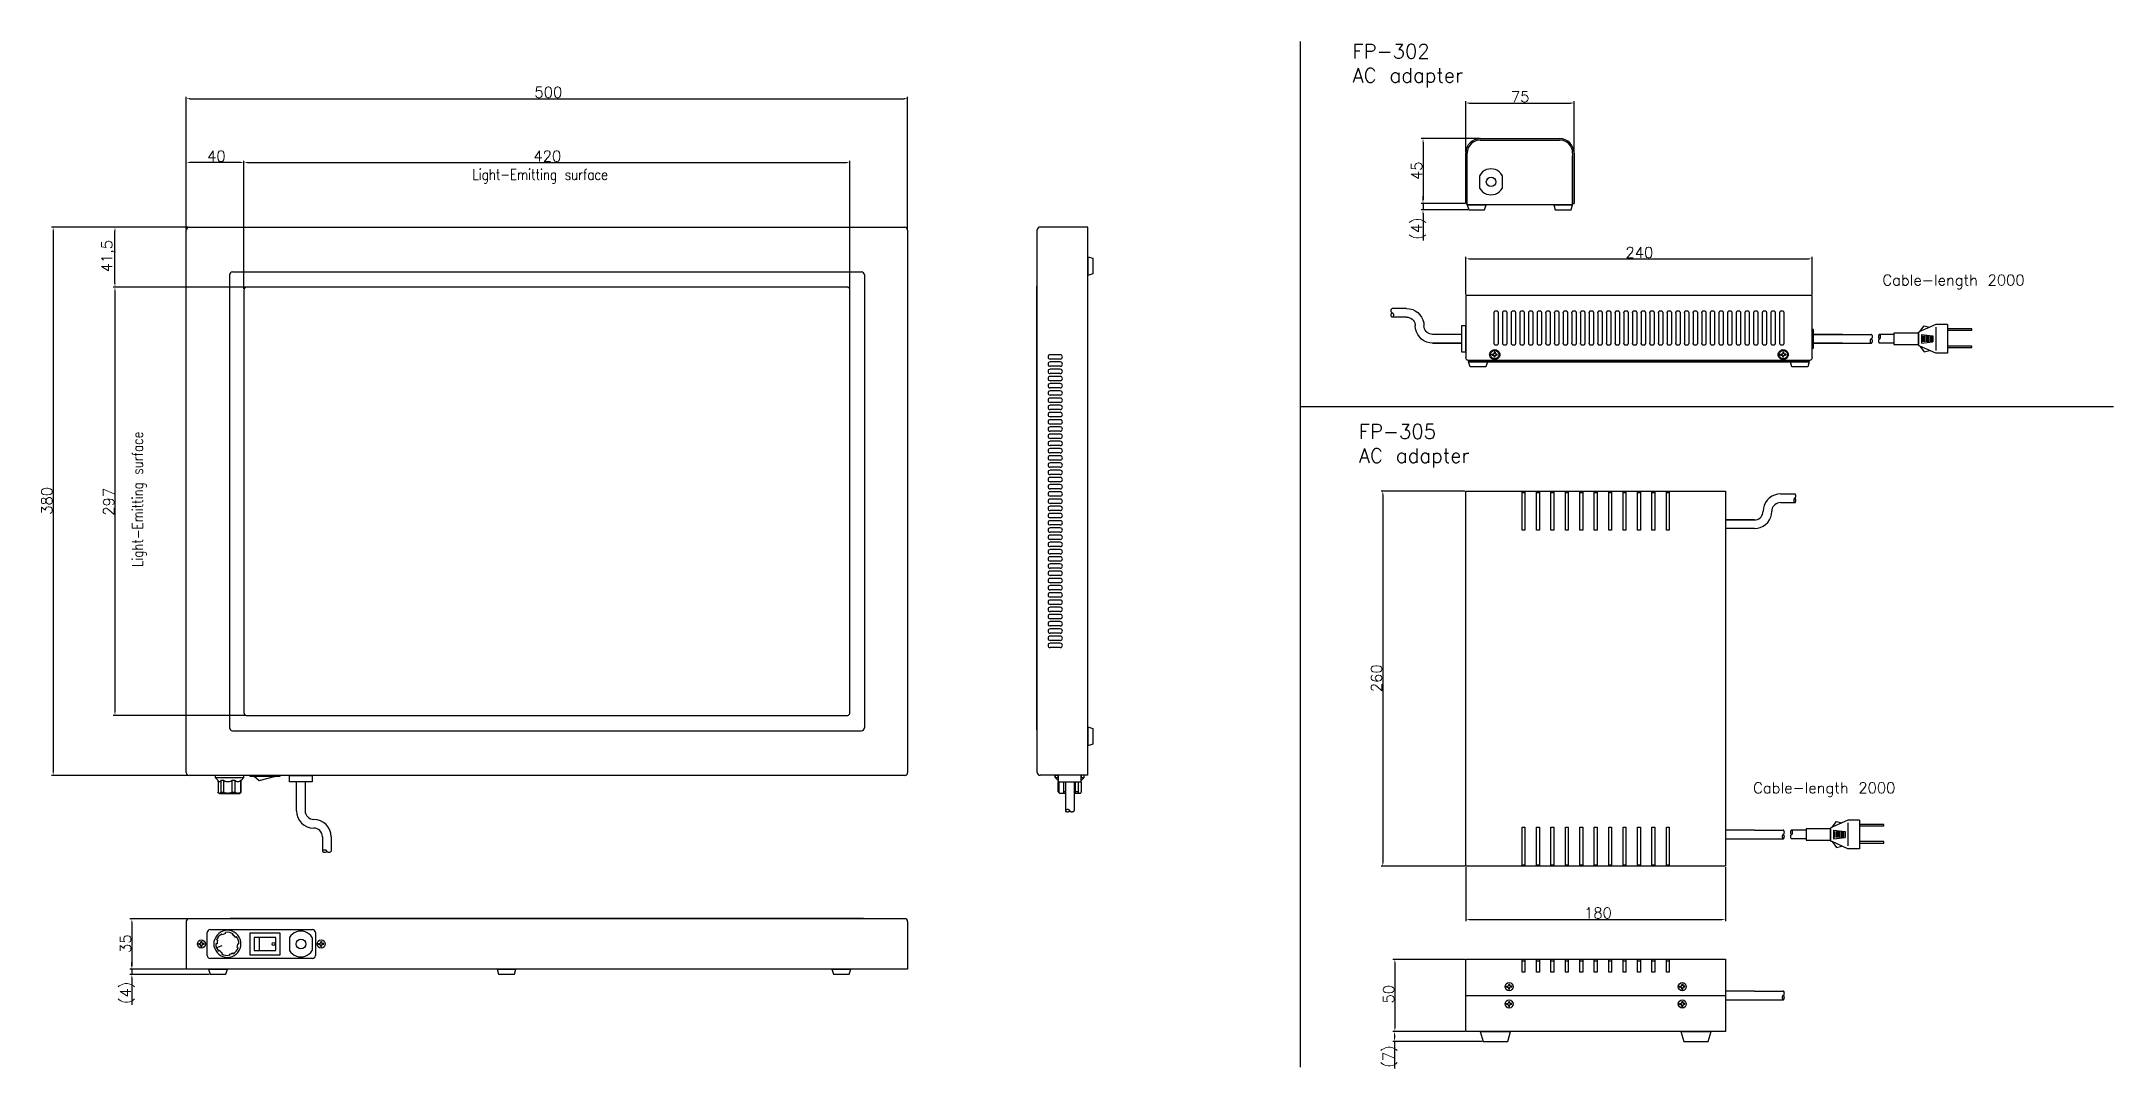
# Model space of a CAD drawing. Extents: x 1586 to 3022, y 243 to 955.
import ezdxf

# ---------------------------------------------------------------- set-up
doc = ezdxf.new("R2010")
doc.units = 0
doc.linetypes.add('HIDDEN', pattern=[0.375, 0.25, -0.125])
doc.layers.get('0').update_dxf_attribs({"linetype": 'CONTINUOUS'})
doc.layers.get('DEFPOINTS').update_dxf_attribs({"linetype": 'CONTINUOUS'})
doc.layers.add('FP-302', color=7, linetype='CONTINUOUS')
doc.layers.add('FP-305', color=7, linetype='CONTINUOUS')
doc.styles.get("Standard").update_dxf_attribs({"font": 'txt', "bigfont": 'extfont2.shx'})
doc.dimstyles.get("Standard").update_dxf_attribs({"dimtxt": 2.5, "dimasz": 2.5, "dimexe": 1.25, "dimexo": 0.625, "dimtad": 1, "dimcen": 2.5, "dimazin": 3, "dimtfac": 1, "dimtmove": 0, "dimatfit": 3})

msp = doc.modelspace()

# ---------------------------------------------------------------- blocks, each defined once
blk = doc.blocks.new('A$C495E11C0')
at = {"layer": 'FP-302'}
for p, q in [((291.7, 49.5), (51.7, 49.5)), ((51.7, 49.5), (51.7, 6.5)), ((291.7, 6.5), (291.7, 49.5)), ((0, 39.5), (0.1, 39.7)), ((0, 39.3), (0, 39.5)), ((0, 39), (0, 39.3)), ((0, 38.7), (0, 39)), ((0, 38.5), (0, 38.7)), ((0.1, 38.2), (0, 38.5)), ((0, 36.5), (0.1, 36.7)), ((0, 36.3), (0, 36.5)), ((0, 36), (0, 36.3)), ((0, 35.7), (0, 36)), ((0, 35.5), (0, 35.7)), ((0.1, 35.2), (0, 35.5)), ((0.1, 39.7), (0.2, 40)), ((0.2, 38), (0.1, 38.2)), ((0.1, 36.7), (0.2, 37)), ((0.2, 35), (0.1, 35.2)), ((0.2, 40), (0.3, 40.1)), ((0.3, 37.9), (0.2, 38)), ((0.2, 37), (0.3, 37.1)), ((0.3, 34.9), (0.2, 35)), ((0.3, 40.1), (0.4, 40.3)), ((0.4, 37.7), (0.3, 37.9)), ((0.3, 37.1), (0.4, 37.3)), ((0.4, 34.7), (0.3, 34.9)), ((0.4, 40.3), (0.5, 40.4)), ((0.5, 37.6), (0.4, 37.7)), ((0.4, 37.3), (0.5, 37.4)), ((0.5, 34.6), (0.4, 34.7)), ((0.5, 40.4), (0.6, 40.5)), ((0.6, 37.5), (0.5, 37.6)), ((0.5, 37.4), (0.6, 37.5)), ((0.6, 34.5), (0.5, 34.6)), ((0.6, 40.5), (0.7, 40.5)), ((0.6, 37.5), (0.7, 37.5)), ((0.7, 37.5), (0.6, 37.5)), ((0.7, 34.5), (0.6, 34.5)), ((10.7, 40.5), (0.7, 40.5)), ((0.7, 37.5), (0.9, 37.5)), ((10.7, 34.5), (0.7, 34.5)), ((0.9, 34.5), (0.7, 34.5)), ((0.9, 37.5), (1, 37.4)), ((1, 34.6), (0.9, 34.5)), ((1, 37.4), (1.1, 37.3)), ((1.1, 34.7), (1, 34.6)), ((1.1, 37.3), (1.2, 37.1)), ((1.2, 34.9), (1.1, 34.7)), ((1.2, 37.1), (1.3, 37)), ((1.3, 35), (1.2, 34.9)), ((1.3, 37), (1.4, 36.7)), ((1.4, 35.2), (1.3, 35)), ((1.4, 36.7), (1.5, 36.5)), ((1.5, 35.5), (1.4, 35.2)), ((1.5, 36.5), (1.5, 36.3)), ((1.5, 36.3), (1.5, 36)), ((1.5, 36), (1.5, 35.7)), ((1.5, 35.7), (1.5, 35.5)), ((10.7, 40.5), (12.8, 40.3)), ((10.7, 34.5), (11.8, 34.4)), ((11.8, 34.4), (12.8, 34.1)), ((12.8, 40.3), (14.9, 39.8)), ((12.8, 34.1), (13.7, 33.7)), ((13.7, 33.7), (14.6, 33.1)), ((14.6, 33.1), (15.3, 32.4)), ((14.9, 39.8), (16.7, 38.9)), ((15.3, 32.4), (15.9, 31.5)), ((15.9, 31.5), (16.4, 30.6)), ((16.4, 30.6), (16.7, 29.5)), ((16.7, 38.9), (18.5, 37.7)), ((16.7, 29.5), (16.7, 28.5)), ((18.5, 37.7), (19.9, 36.2)), ((19.9, 36.2), (21.1, 34.5)), ((21.1, 34.5), (22, 32.6)), ((22, 32.6), (22.6, 30.6)), ((22.6, 30.6), (22.7, 28.5)), ((71.2, 37.5), (71.3, 37.8)), ((71.2, 37.5), (71.2, 16.5)), ((71.3, 38), (71.5, 38.2)), ((71.3, 37.8), (71.3, 38)), ((71.5, 38.2), (71.6, 38.5)), ((71.6, 38.5), (71.8, 38.6)), ((71.8, 38.6), (72, 38.8)), ((72, 38.8), (72.2, 38.9)), ((72.2, 38.9), (72.5, 39)), ((72.5, 39), (72.7, 39)), ((72.7, 39), (73, 39)), ((73, 39), (73.3, 38.9)), ((73.3, 38.9), (73.5, 38.8)), ((73.5, 38.8), (73.7, 38.6)), ((73.7, 38.6), (73.9, 38.5)), ((73.9, 38.5), (74, 38.2)), ((74, 38.2), (74.2, 38)), ((74.2, 38), (74.2, 37.8)), ((74.2, 37.8), (74.2, 37.5)), ((74.2, 37.5), (74.2, 16.5)), ((77.2, 37.5), (77.3, 37.8)), ((77.2, 37.5), (77.2, 16.5)), ((77.3, 38), (77.5, 38.2)), ((77.3, 37.8), (77.3, 38)), ((77.5, 38.2), (77.6, 38.5)), ((77.6, 38.5), (77.8, 38.6)), ((77.8, 38.6), (78, 38.8)), ((78, 38.8), (78.2, 38.9)), ((78.2, 38.9), (78.5, 39)), ((78.5, 39), (78.7, 39)), ((78.7, 39), (79, 39)), ((79, 39), (79.3, 38.9)), ((79.3, 38.9), (79.5, 38.8)), ((79.5, 38.8), (79.7, 38.6)), ((79.7, 38.6), (79.9, 38.5)), ((79.9, 38.5), (80, 38.2)), ((80, 38.2), (80.2, 38)), ((80.2, 38), (80.2, 37.8)), ((80.2, 37.8), (80.2, 37.5)), ((80.2, 37.5), (80.2, 16.5)), ((83.2, 37.5), (83.3, 37.8)), ((83.2, 37.5), (83.2, 16.5)), ((83.3, 38), (83.5, 38.2)), ((83.3, 37.8), (83.3, 38)), ((83.5, 38.2), (83.6, 38.5)), ((83.6, 38.5), (83.8, 38.6)), ((83.8, 38.6), (84, 38.8)), ((84, 38.8), (84.2, 38.9)), ((84.2, 38.9), (84.5, 39)), ((84.5, 39), (84.7, 39)), ((84.7, 39), (85, 39)), ((85, 39), (85.3, 38.9)), ((85.3, 38.9), (85.5, 38.8)), ((85.5, 38.8), (85.7, 38.6)), ((85.7, 38.6), (85.9, 38.5)), ((85.9, 38.5), (86, 38.2)), ((86, 38.2), (86.2, 38)), ((86.2, 38), (86.2, 37.8)), ((86.2, 37.8), (86.2, 37.5)), ((86.2, 37.5), (86.2, 16.5)), ((89.2, 37.5), (89.3, 37.8)), ((89.2, 37.5), (89.2, 16.5)), ((89.3, 38), (89.5, 38.2)), ((89.3, 37.8), (89.3, 38)), ((89.5, 38.2), (89.6, 38.5)), ((89.6, 38.5), (89.8, 38.6)), ((89.8, 38.6), (90, 38.8)), ((90, 38.8), (90.2, 38.9)), ((90.2, 38.9), (90.5, 39)), ((90.5, 39), (90.7, 39)), ((90.7, 39), (91, 39)), ((91, 39), (91.3, 38.9)), ((91.3, 38.9), (91.5, 38.8)), ((91.5, 38.8), (91.7, 38.6)), ((91.7, 38.6), (91.9, 38.5)), ((91.9, 38.5), (92, 38.2)), ((92, 38.2), (92.2, 38)), ((92.2, 38), (92.2, 37.8)), ((92.2, 37.8), (92.2, 37.5)), ((92.2, 37.5), (92.2, 16.5)), ((95.2, 37.5), (95.3, 37.8)), ((95.2, 37.5), (95.2, 16.5)), ((95.3, 38), (95.5, 38.2)), ((95.3, 37.8), (95.3, 38)), ((95.5, 38.2), (95.6, 38.5)), ((95.6, 38.5), (95.8, 38.6)), ((95.8, 38.6), (96, 38.8)), ((96, 38.8), (96.2, 38.9)), ((96.2, 38.9), (96.5, 39)), ((96.5, 39), (96.7, 39)), ((96.7, 39), (97, 39)), ((97, 39), (97.3, 38.9)), ((97.3, 38.9), (97.5, 38.8)), ((97.5, 38.8), (97.7, 38.6)), ((97.7, 38.6), (97.9, 38.5)), ((97.9, 38.5), (98, 38.2)), ((98, 38.2), (98.2, 38)), ((98.2, 38), (98.2, 37.8)), ((98.2, 37.8), (98.2, 37.5)), ((98.2, 37.5), (98.2, 16.5)), ((101.2, 37.5), (101.3, 37.8)), ((101.2, 37.5), (101.2, 16.5)), ((101.3, 38), (101.5, 38.2)), ((101.3, 37.8), (101.3, 38)), ((101.5, 38.2), (101.6, 38.5)), ((101.6, 38.5), (101.8, 38.6)), ((101.8, 38.6), (102, 38.8)), ((102, 38.8), (102.2, 38.9)), ((102.2, 38.9), (102.5, 39)), ((102.5, 39), (102.7, 39)), ((102.7, 39), (103, 39)), ((103, 39), (103.3, 38.9)), ((103.3, 38.9), (103.5, 38.8)), ((103.5, 38.8), (103.7, 38.6)), ((103.7, 38.6), (103.9, 38.5)), ((103.9, 38.5), (104, 38.2)), ((104, 38.2), (104.2, 38)), ((104.2, 38), (104.2, 37.8)), ((104.2, 37.8), (104.2, 37.5)), ((104.2, 37.5), (104.2, 16.5)), ((107.2, 37.5), (107.3, 37.8)), ((107.2, 37.5), (107.2, 16.5)), ((107.3, 38), (107.5, 38.2)), ((107.3, 37.8), (107.3, 38)), ((107.5, 38.2), (107.6, 38.5)), ((107.6, 38.5), (107.8, 38.6)), ((107.8, 38.6), (108, 38.8)), ((108, 38.8), (108.2, 38.9)), ((108.2, 38.9), (108.5, 39)), ((108.5, 39), (108.7, 39)), ((108.7, 39), (109, 39)), ((109, 39), (109.3, 38.9)), ((109.3, 38.9), (109.5, 38.8)), ((109.5, 38.8), (109.7, 38.6)), ((109.7, 38.6), (109.9, 38.5)), ((109.9, 38.5), (110, 38.2)), ((110, 38.2), (110.2, 38)), ((110.2, 38), (110.2, 37.8)), ((110.2, 37.8), (110.2, 37.5)), ((110.2, 37.5), (110.2, 16.5)), ((113.2, 37.5), (113.3, 37.8)), ((113.2, 37.5), (113.2, 16.5)), ((113.3, 38), (113.5, 38.2)), ((113.3, 37.8), (113.3, 38)), ((113.5, 38.2), (113.6, 38.5)), ((113.6, 38.5), (113.8, 38.6)), ((113.8, 38.6), (114, 38.8)), ((114, 38.8), (114.2, 38.9)), ((114.2, 38.9), (114.5, 39)), ((114.5, 39), (114.7, 39)), ((114.7, 39), (115, 39)), ((115, 39), (115.3, 38.9)), ((115.3, 38.9), (115.5, 38.8)), ((115.5, 38.8), (115.7, 38.6)), ((115.7, 38.6), (115.9, 38.5)), ((115.9, 38.5), (116, 38.2)), ((116, 38.2), (116.2, 38)), ((116.2, 38), (116.2, 37.8)), ((116.2, 37.8), (116.2, 37.5)), ((116.2, 37.5), (116.2, 16.5)), ((119.2, 37.5), (119.3, 37.8)), ((119.2, 37.5), (119.2, 16.5)), ((119.3, 38), (119.5, 38.2)), ((119.3, 37.8), (119.3, 38)), ((119.5, 38.2), (119.6, 38.5)), ((119.6, 38.5), (119.8, 38.6)), ((119.8, 38.6), (120, 38.8)), ((120, 38.8), (120.2, 38.9)), ((120.2, 38.9), (120.5, 39)), ((120.5, 39), (120.7, 39)), ((120.7, 39), (121, 39)), ((121, 39), (121.3, 38.9)), ((121.3, 38.9), (121.5, 38.8)), ((121.5, 38.8), (121.7, 38.6)), ((121.7, 38.6), (121.9, 38.5)), ((121.9, 38.5), (122, 38.2)), ((122, 38.2), (122.2, 38)), ((122.2, 38), (122.2, 37.8)), ((122.2, 37.8), (122.2, 37.5)), ((122.2, 37.5), (122.2, 16.5)), ((125.2, 37.5), (125.3, 37.8)), ((125.2, 37.5), (125.2, 16.5)), ((125.3, 38), (125.5, 38.2)), ((125.3, 37.8), (125.3, 38)), ((125.5, 38.2), (125.6, 38.5)), ((125.6, 38.5), (125.8, 38.6)), ((125.8, 38.6), (126, 38.8)), ((126, 38.8), (126.2, 38.9)), ((126.2, 38.9), (126.5, 39)), ((126.5, 39), (126.7, 39)), ((126.7, 39), (127, 39)), ((127, 39), (127.3, 38.9)), ((127.3, 38.9), (127.5, 38.8)), ((127.5, 38.8), (127.7, 38.6)), ((127.7, 38.6), (127.9, 38.5)), ((127.9, 38.5), (128, 38.2)), ((128, 38.2), (128.2, 38)), ((128.2, 38), (128.2, 37.8)), ((128.2, 37.8), (128.2, 37.5)), ((128.2, 37.5), (128.2, 16.5)), ((131.2, 37.5), (131.3, 37.8)), ((131.2, 37.5), (131.2, 16.5)), ((131.3, 38), (131.5, 38.2)), ((131.3, 37.8), (131.3, 38)), ((131.5, 38.2), (131.6, 38.5)), ((131.6, 38.5), (131.8, 38.6)), ((131.8, 38.6), (132, 38.8)), ((132, 38.8), (132.2, 38.9)), ((132.2, 38.9), (132.5, 39)), ((132.5, 39), (132.7, 39)), ((132.7, 39), (133, 39)), ((133, 39), (133.3, 38.9)), ((133.3, 38.9), (133.5, 38.8)), ((133.5, 38.8), (133.7, 38.6)), ((133.7, 38.6), (133.9, 38.5)), ((133.9, 38.5), (134, 38.2)), ((134, 38.2), (134.2, 38)), ((134.2, 38), (134.2, 37.8)), ((134.2, 37.8), (134.2, 37.5)), ((134.2, 37.5), (134.2, 16.5)), ((137.2, 37.5), (137.3, 37.8)), ((137.2, 37.5), (137.2, 16.5)), ((137.3, 38), (137.5, 38.2)), ((137.3, 37.8), (137.3, 38)), ((137.5, 38.2), (137.6, 38.5)), ((137.6, 38.5), (137.8, 38.6)), ((137.8, 38.6), (138, 38.8)), ((138, 38.8), (138.2, 38.9)), ((138.2, 38.9), (138.5, 39)), ((138.5, 39), (138.7, 39)), ((138.7, 39), (139, 39)), ((139, 39), (139.3, 38.9)), ((139.3, 38.9), (139.5, 38.8)), ((139.5, 38.8), (139.7, 38.6)), ((139.7, 38.6), (139.9, 38.5)), ((139.9, 38.5), (140, 38.2)), ((140, 38.2), (140.2, 38)), ((140.2, 38), (140.2, 37.8)), ((140.2, 37.8), (140.2, 37.5)), ((140.2, 37.5), (140.2, 16.5)), ((143.2, 37.5), (143.3, 37.8)), ((143.2, 37.5), (143.2, 16.5)), ((143.3, 38), (143.5, 38.2)), ((143.3, 37.8), (143.3, 38)), ((143.5, 38.2), (143.6, 38.5)), ((143.6, 38.5), (143.8, 38.6)), ((143.8, 38.6), (144, 38.8)), ((144, 38.8), (144.2, 38.9)), ((144.2, 38.9), (144.5, 39)), ((144.5, 39), (144.7, 39)), ((144.7, 39), (145, 39)), ((145, 39), (145.3, 38.9)), ((145.3, 38.9), (145.5, 38.8)), ((145.5, 38.8), (145.7, 38.6)), ((145.7, 38.6), (145.9, 38.5)), ((145.9, 38.5), (146, 38.2)), ((146, 38.2), (146.2, 38)), ((146.2, 38), (146.2, 37.8)), ((146.2, 37.8), (146.2, 37.5)), ((146.2, 37.5), (146.2, 16.5)), ((149.2, 37.5), (149.3, 37.8)), ((149.2, 37.5), (149.2, 16.5)), ((149.3, 38), (149.5, 38.2)), ((149.3, 37.8), (149.3, 38)), ((149.5, 38.2), (149.6, 38.5)), ((149.6, 38.5), (149.8, 38.6)), ((149.8, 38.6), (150, 38.8)), ((150, 38.8), (150.2, 38.9)), ((150.2, 38.9), (150.5, 39)), ((150.5, 39), (150.7, 39)), ((150.7, 39), (151, 39)), ((151, 39), (151.3, 38.9)), ((151.3, 38.9), (151.5, 38.8)), ((151.5, 38.8), (151.7, 38.6)), ((151.7, 38.6), (151.9, 38.5)), ((151.9, 38.5), (152, 38.2)), ((152, 38.2), (152.2, 38)), ((152.2, 38), (152.2, 37.8)), ((152.2, 37.8), (152.2, 37.5)), ((152.2, 37.5), (152.2, 16.5)), ((155.2, 37.5), (155.3, 37.8)), ((155.2, 37.5), (155.2, 16.5)), ((155.3, 38), (155.5, 38.2)), ((155.3, 37.8), (155.3, 38)), ((155.5, 38.2), (155.6, 38.5)), ((155.6, 38.5), (155.8, 38.6)), ((155.8, 38.6), (156, 38.8)), ((156, 38.8), (156.2, 38.9)), ((156.2, 38.9), (156.5, 39)), ((156.5, 39), (156.7, 39)), ((156.7, 39), (157, 39)), ((157, 39), (157.3, 38.9)), ((157.3, 38.9), (157.5, 38.8)), ((157.5, 38.8), (157.7, 38.6)), ((157.7, 38.6), (157.9, 38.5)), ((157.9, 38.5), (158, 38.2)), ((158, 38.2), (158.2, 38)), ((158.2, 38), (158.2, 37.8)), ((158.2, 37.8), (158.2, 37.5)), ((158.2, 37.5), (158.2, 16.5)), ((161.2, 37.5), (161.3, 37.8)), ((161.2, 37.5), (161.2, 16.5)), ((161.3, 38), (161.5, 38.2)), ((161.3, 37.8), (161.3, 38)), ((161.5, 38.2), (161.6, 38.5)), ((161.6, 38.5), (161.8, 38.6)), ((161.8, 38.6), (162, 38.8)), ((162, 38.8), (162.2, 38.9)), ((162.2, 38.9), (162.5, 39)), ((162.5, 39), (162.7, 39)), ((162.7, 39), (163, 39)), ((163, 39), (163.3, 38.9)), ((163.3, 38.9), (163.5, 38.8)), ((163.5, 38.8), (163.7, 38.6)), ((163.7, 38.6), (163.9, 38.5)), ((163.9, 38.5), (164, 38.2)), ((164, 38.2), (164.2, 38)), ((164.2, 38), (164.2, 37.8)), ((164.2, 37.8), (164.2, 37.5)), ((164.2, 37.5), (164.2, 16.5)), ((167.2, 37.5), (167.3, 37.8)), ((167.2, 37.5), (167.2, 16.5)), ((167.3, 38), (167.5, 38.2)), ((167.3, 37.8), (167.3, 38)), ((167.5, 38.2), (167.6, 38.5)), ((167.6, 38.5), (167.8, 38.6)), ((167.8, 38.6), (168, 38.8)), ((168, 38.8), (168.2, 38.9)), ((168.2, 38.9), (168.5, 39)), ((168.5, 39), (168.7, 39)), ((168.7, 39), (169, 39)), ((169, 39), (169.3, 38.9)), ((169.3, 38.9), (169.5, 38.8)), ((169.5, 38.8), (169.7, 38.6)), ((169.7, 38.6), (169.9, 38.5)), ((169.9, 38.5), (170, 38.2)), ((170, 38.2), (170.2, 38)), ((170.2, 38), (170.2, 37.8)), ((170.2, 37.8), (170.2, 37.5)), ((170.2, 37.5), (170.2, 16.5)), ((173.2, 37.5), (173.3, 37.8)), ((173.2, 37.5), (173.2, 16.5)), ((173.3, 38), (173.5, 38.2)), ((173.3, 37.8), (173.3, 38)), ((173.5, 38.2), (173.6, 38.5)), ((173.6, 38.5), (173.8, 38.6)), ((173.8, 38.6), (174, 38.8)), ((174, 38.8), (174.2, 38.9)), ((174.2, 38.9), (174.5, 39)), ((174.5, 39), (174.7, 39)), ((174.7, 39), (175, 39)), ((175, 39), (175.3, 38.9)), ((175.3, 38.9), (175.5, 38.8)), ((175.5, 38.8), (175.7, 38.6)), ((175.7, 38.6), (175.9, 38.5)), ((175.9, 38.5), (176, 38.2)), ((176, 38.2), (176.2, 38)), ((176.2, 38), (176.2, 37.8)), ((176.2, 37.8), (176.2, 37.5)), ((176.2, 37.5), (176.2, 16.5)), ((179.2, 37.5), (179.3, 37.8)), ((179.2, 37.5), (179.2, 16.5)), ((179.3, 38), (179.5, 38.2)), ((179.3, 37.8), (179.3, 38)), ((179.5, 38.2), (179.6, 38.5)), ((179.6, 38.5), (179.8, 38.6)), ((179.8, 38.6), (180, 38.8)), ((180, 38.8), (180.2, 38.9)), ((180.2, 38.9), (180.5, 39)), ((180.5, 39), (180.7, 39)), ((180.7, 39), (181, 39)), ((181, 39), (181.3, 38.9)), ((181.3, 38.9), (181.5, 38.8)), ((181.5, 38.8), (181.7, 38.6)), ((181.7, 38.6), (181.9, 38.5)), ((181.9, 38.5), (182, 38.2)), ((182, 38.2), (182.2, 38)), ((182.2, 38), (182.2, 37.8)), ((182.2, 37.8), (182.2, 37.5)), ((182.2, 37.5), (182.2, 16.5)), ((185.2, 37.5), (185.3, 37.8)), ((185.2, 37.5), (185.2, 16.5)), ((185.3, 38), (185.5, 38.2)), ((185.3, 37.8), (185.3, 38)), ((185.5, 38.2), (185.6, 38.5)), ((185.6, 38.5), (185.8, 38.6)), ((185.8, 38.6), (186, 38.8)), ((186, 38.8), (186.2, 38.9)), ((186.2, 38.9), (186.5, 39)), ((186.5, 39), (186.7, 39)), ((186.7, 39), (187, 39)), ((187, 39), (187.3, 38.9)), ((187.3, 38.9), (187.5, 38.8)), ((187.5, 38.8), (187.7, 38.6)), ((187.7, 38.6), (187.9, 38.5)), ((187.9, 38.5), (188, 38.2)), ((188, 38.2), (188.2, 38)), ((188.2, 38), (188.2, 37.8)), ((188.2, 37.8), (188.2, 37.5)), ((188.2, 37.5), (188.2, 16.5)), ((191.2, 37.5), (191.3, 37.8)), ((191.2, 37.5), (191.2, 16.5)), ((191.3, 38), (191.5, 38.2)), ((191.3, 37.8), (191.3, 38)), ((191.5, 38.2), (191.6, 38.5)), ((191.6, 38.5), (191.8, 38.6)), ((191.8, 38.6), (192, 38.8)), ((192, 38.8), (192.2, 38.9)), ((192.2, 38.9), (192.5, 39)), ((192.5, 39), (192.7, 39)), ((192.7, 39), (193, 39)), ((193, 39), (193.3, 38.9)), ((193.3, 38.9), (193.5, 38.8)), ((193.5, 38.8), (193.7, 38.6)), ((193.7, 38.6), (193.9, 38.5)), ((193.9, 38.5), (194, 38.2)), ((194, 38.2), (194.2, 38)), ((194.2, 38), (194.2, 37.8)), ((194.2, 37.8), (194.2, 37.5)), ((194.2, 37.5), (194.2, 16.5)), ((197.2, 37.5), (197.3, 37.8)), ((197.2, 37.5), (197.2, 16.5)), ((197.3, 38), (197.5, 38.2)), ((197.3, 37.8), (197.3, 38)), ((197.5, 38.2), (197.6, 38.5)), ((197.6, 38.5), (197.8, 38.6)), ((197.8, 38.6), (198, 38.8)), ((198, 38.8), (198.2, 38.9)), ((198.2, 38.9), (198.5, 39)), ((198.5, 39), (198.7, 39)), ((198.7, 39), (199, 39)), ((199, 39), (199.3, 38.9)), ((199.3, 38.9), (199.5, 38.8)), ((199.5, 38.8), (199.7, 38.6)), ((199.7, 38.6), (199.9, 38.5)), ((199.9, 38.5), (200, 38.2)), ((200, 38.2), (200.2, 38)), ((200.2, 38), (200.2, 37.8)), ((200.2, 37.8), (200.2, 37.5)), ((200.2, 37.5), (200.2, 16.5)), ((203.2, 37.5), (203.3, 37.8)), ((203.2, 37.5), (203.2, 16.5)), ((203.3, 38), (203.5, 38.2)), ((203.3, 37.8), (203.3, 38)), ((203.5, 38.2), (203.6, 38.5)), ((203.6, 38.5), (203.8, 38.6)), ((203.8, 38.6), (204, 38.8)), ((204, 38.8), (204.2, 38.9)), ((204.2, 38.9), (204.5, 39)), ((204.5, 39), (204.7, 39)), ((204.7, 39), (205, 39)), ((205, 39), (205.3, 38.9)), ((205.3, 38.9), (205.5, 38.8)), ((205.5, 38.8), (205.7, 38.6)), ((205.7, 38.6), (205.9, 38.5)), ((205.9, 38.5), (206, 38.2)), ((206, 38.2), (206.2, 38)), ((206.2, 38), (206.2, 37.8)), ((206.2, 37.8), (206.2, 37.5)), ((206.2, 37.5), (206.2, 16.5)), ((209.2, 37.5), (209.3, 37.8)), ((209.2, 37.5), (209.2, 16.5)), ((209.3, 38), (209.5, 38.2)), ((209.3, 37.8), (209.3, 38)), ((209.5, 38.2), (209.6, 38.5)), ((209.6, 38.5), (209.8, 38.6)), ((209.8, 38.6), (210, 38.8)), ((210, 38.8), (210.2, 38.9)), ((210.2, 38.9), (210.5, 39)), ((210.5, 39), (210.7, 39)), ((210.7, 39), (211, 39)), ((211, 39), (211.3, 38.9)), ((211.3, 38.9), (211.5, 38.8)), ((211.5, 38.8), (211.7, 38.6)), ((211.7, 38.6), (211.9, 38.5)), ((211.9, 38.5), (212, 38.2)), ((212, 38.2), (212.2, 38)), ((212.2, 38), (212.2, 37.8)), ((212.2, 37.8), (212.2, 37.5)), ((212.2, 37.5), (212.2, 16.5)), ((215.2, 37.5), (215.3, 37.8)), ((215.2, 37.5), (215.2, 16.5)), ((215.3, 38), (215.5, 38.2)), ((215.3, 37.8), (215.3, 38)), ((215.5, 38.2), (215.6, 38.5)), ((215.6, 38.5), (215.8, 38.6)), ((215.8, 38.6), (216, 38.8)), ((216, 38.8), (216.2, 38.9)), ((216.2, 38.9), (216.5, 39)), ((216.5, 39), (216.7, 39)), ((216.7, 39), (217, 39)), ((217, 39), (217.3, 38.9)), ((217.3, 38.9), (217.5, 38.8)), ((217.5, 38.8), (217.7, 38.6)), ((217.7, 38.6), (217.9, 38.5)), ((217.9, 38.5), (218, 38.2)), ((218, 38.2), (218.2, 38)), ((218.2, 38), (218.2, 37.8)), ((218.2, 37.8), (218.2, 37.5)), ((218.2, 37.5), (218.2, 16.5)), ((221.2, 37.5), (221.3, 37.8)), ((221.2, 37.5), (221.2, 16.5)), ((221.3, 38), (221.5, 38.2)), ((221.3, 37.8), (221.3, 38)), ((221.5, 38.2), (221.6, 38.5)), ((221.6, 38.5), (221.8, 38.6)), ((221.8, 38.6), (222, 38.8)), ((222, 38.8), (222.2, 38.9)), ((222.2, 38.9), (222.5, 39)), ((222.5, 39), (222.7, 39)), ((222.7, 39), (223, 39)), ((223, 39), (223.3, 38.9)), ((223.3, 38.9), (223.5, 38.8)), ((223.5, 38.8), (223.7, 38.6)), ((223.7, 38.6), (223.9, 38.5)), ((223.9, 38.5), (224, 38.2)), ((224, 38.2), (224.2, 38)), ((224.2, 38), (224.2, 37.8)), ((224.2, 37.8), (224.2, 37.5)), ((224.2, 37.5), (224.2, 16.5)), ((227.2, 37.5), (227.3, 37.8)), ((227.2, 37.5), (227.2, 16.5)), ((227.3, 38), (227.5, 38.2)), ((227.3, 37.8), (227.3, 38)), ((227.5, 38.2), (227.6, 38.5)), ((227.6, 38.5), (227.8, 38.6)), ((227.8, 38.6), (228, 38.8)), ((228, 38.8), (228.2, 38.9)), ((228.2, 38.9), (228.5, 39)), ((228.5, 39), (228.7, 39)), ((228.7, 39), (229, 39)), ((229, 39), (229.3, 38.9)), ((229.3, 38.9), (229.5, 38.8)), ((229.5, 38.8), (229.7, 38.6)), ((229.7, 38.6), (229.9, 38.5)), ((229.9, 38.5), (230, 38.2)), ((230, 38.2), (230.2, 38)), ((230.2, 38), (230.2, 37.8)), ((230.2, 37.8), (230.2, 37.5)), ((230.2, 37.5), (230.2, 16.5)), ((233.2, 37.5), (233.3, 37.8)), ((233.2, 37.5), (233.2, 16.5)), ((233.3, 38), (233.5, 38.2)), ((233.3, 37.8), (233.3, 38)), ((233.5, 38.2), (233.6, 38.5)), ((233.6, 38.5), (233.8, 38.6)), ((233.8, 38.6), (234, 38.8)), ((234, 38.8), (234.2, 38.9)), ((234.2, 38.9), (234.5, 39)), ((234.5, 39), (234.7, 39)), ((234.7, 39), (235, 39)), ((235, 39), (235.3, 38.9)), ((235.3, 38.9), (235.5, 38.8)), ((235.5, 38.8), (235.7, 38.6)), ((235.7, 38.6), (235.9, 38.5)), ((235.9, 38.5), (236, 38.2)), ((236, 38.2), (236.2, 38)), ((236.2, 38), (236.2, 37.8)), ((236.2, 37.8), (236.2, 37.5)), ((236.2, 37.5), (236.2, 16.5)), ((239.2, 37.5), (239.3, 37.8)), ((239.2, 37.5), (239.2, 16.5)), ((239.3, 38), (239.5, 38.2)), ((239.3, 37.8), (239.3, 38)), ((239.5, 38.2), (239.6, 38.5)), ((239.6, 38.5), (239.8, 38.6)), ((239.8, 38.6), (240, 38.8)), ((240, 38.8), (240.2, 38.9)), ((240.2, 38.9), (240.5, 39)), ((240.5, 39), (240.7, 39)), ((240.7, 39), (241, 39)), ((241, 39), (241.3, 38.9)), ((241.3, 38.9), (241.5, 38.8)), ((241.5, 38.8), (241.7, 38.6)), ((241.7, 38.6), (241.9, 38.5)), ((241.9, 38.5), (242, 38.2)), ((242, 38.2), (242.2, 38)), ((242.2, 38), (242.2, 37.8)), ((242.2, 37.8), (242.2, 37.5)), ((242.2, 37.5), (242.2, 16.5)), ((245.2, 37.5), (245.3, 37.8)), ((245.2, 37.5), (245.2, 16.5)), ((245.3, 38), (245.5, 38.2)), ((245.3, 37.8), (245.3, 38)), ((245.5, 38.2), (245.6, 38.5)), ((245.6, 38.5), (245.8, 38.6)), ((245.8, 38.6), (246, 38.8)), ((246, 38.8), (246.2, 38.9)), ((246.2, 38.9), (246.5, 39)), ((246.5, 39), (246.7, 39)), ((246.7, 39), (247, 39)), ((247, 39), (247.3, 38.9)), ((247.3, 38.9), (247.5, 38.8)), ((247.5, 38.8), (247.7, 38.6)), ((247.7, 38.6), (247.9, 38.5)), ((247.9, 38.5), (248, 38.2)), ((248, 38.2), (248.2, 38)), ((248.2, 38), (248.2, 37.8)), ((248.2, 37.8), (248.2, 37.5)), ((248.2, 37.5), (248.2, 16.5)), ((251.2, 37.5), (251.3, 37.8)), ((251.2, 37.5), (251.2, 16.5)), ((251.3, 38), (251.5, 38.2)), ((251.3, 37.8), (251.3, 38)), ((251.5, 38.2), (251.6, 38.5)), ((251.6, 38.5), (251.8, 38.6)), ((251.8, 38.6), (252, 38.8)), ((252, 38.8), (252.2, 38.9)), ((252.2, 38.9), (252.5, 39)), ((252.5, 39), (252.7, 39)), ((252.7, 39), (253, 39)), ((253, 39), (253.3, 38.9)), ((253.3, 38.9), (253.5, 38.8)), ((253.5, 38.8), (253.7, 38.6)), ((253.7, 38.6), (253.9, 38.5)), ((253.9, 38.5), (254, 38.2)), ((254, 38.2), (254.2, 38)), ((254.2, 38), (254.2, 37.8)), ((254.2, 37.8), (254.2, 37.5)), ((254.2, 37.5), (254.2, 16.5)), ((257.2, 37.5), (257.3, 37.8)), ((257.2, 37.5), (257.2, 16.5)), ((257.3, 38), (257.5, 38.2)), ((257.3, 37.8), (257.3, 38)), ((257.5, 38.2), (257.6, 38.5)), ((257.6, 38.5), (257.8, 38.6)), ((257.8, 38.6), (258, 38.8)), ((258, 38.8), (258.2, 38.9)), ((258.2, 38.9), (258.5, 39)), ((258.5, 39), (258.7, 39)), ((258.7, 39), (259, 39)), ((259, 39), (259.3, 38.9)), ((259.3, 38.9), (259.5, 38.8)), ((259.5, 38.8), (259.7, 38.6)), ((259.7, 38.6), (259.9, 38.5)), ((259.9, 38.5), (260, 38.2)), ((260, 38.2), (260.2, 38)), ((260.2, 38), (260.2, 37.8)), ((260.2, 37.8), (260.2, 37.5)), ((260.2, 37.5), (260.2, 16.5)), ((263.2, 37.5), (263.3, 37.8)), ((263.2, 37.5), (263.2, 16.5)), ((263.3, 38), (263.5, 38.2)), ((263.3, 37.8), (263.3, 38)), ((263.5, 38.2), (263.6, 38.5)), ((263.6, 38.5), (263.8, 38.6)), ((263.8, 38.6), (264, 38.8)), ((264, 38.8), (264.2, 38.9)), ((264.2, 38.9), (264.5, 39)), ((264.5, 39), (264.7, 39)), ((264.7, 39), (265, 39)), ((265, 39), (265.3, 38.9)), ((265.3, 38.9), (265.5, 38.8)), ((265.5, 38.8), (265.7, 38.6)), ((265.7, 38.6), (265.9, 38.5)), ((265.9, 38.5), (266, 38.2)), ((266, 38.2), (266.2, 38)), ((266.2, 38), (266.2, 37.8)), ((266.2, 37.8), (266.2, 37.5)), ((266.2, 37.5), (266.2, 16.5)), ((269.2, 37.5), (269.3, 37.8)), ((269.2, 37.5), (269.2, 16.5)), ((269.3, 38), (269.5, 38.2)), ((269.3, 37.8), (269.3, 38)), ((269.5, 38.2), (269.6, 38.5)), ((269.6, 38.5), (269.8, 38.6)), ((269.8, 38.6), (270, 38.8)), ((270, 38.8), (270.2, 38.9)), ((270.2, 38.9), (270.5, 39)), ((270.5, 39), (270.7, 39)), ((270.7, 39), (271, 39)), ((271, 39), (271.3, 38.9)), ((271.3, 38.9), (271.5, 38.8)), ((271.5, 38.8), (271.7, 38.6)), ((271.7, 38.6), (271.9, 38.5)), ((271.9, 38.5), (272, 38.2)), ((272, 38.2), (272.2, 38)), ((272.2, 38), (272.2, 37.8)), ((272.2, 37.8), (272.2, 37.5)), ((272.2, 37.5), (272.2, 16.5)), ((377.5, 29.5), (366.5, 24.5)), ((385.5, 29.5), (377.5, 29.5)), ((385.5, 29.5), (385.5, 9.5)), ((16.9, 26.4), (16.7, 28.5)), ((17.5, 24.4), (16.9, 26.4)), ((18.4, 22.5), (17.5, 24.4)), ((19.6, 20.8), (18.4, 22.5)), ((21, 19.3), (19.6, 20.8)), ((22.7, 18.1), (21, 19.3)), ((22.8, 27.5), (22.7, 28.5)), ((24.6, 17.2), (22.7, 18.1)), ((23.1, 26.4), (22.8, 27.5)), ((23.6, 25.5), (23.1, 26.4)), ((24.2, 24.6), (23.6, 25.5)), ((24.9, 23.9), (24.2, 24.6)), ((26.7, 16.7), (24.6, 17.2)), ((25.7, 23.3), (24.9, 23.9)), ((26.7, 22.9), (25.7, 23.3)), ((27.7, 22.6), (26.7, 22.9)), ((28.7, 16.5), (26.7, 16.7)), ((28.7, 22.5), (27.7, 22.6)), ((48.7, 22.5), (28.7, 22.5)), ((48.7, 22.5), (28.7, 22.5)), ((48.7, 16.5), (28.7, 16.5)), ((28.7, 16.5), (48.7, 16.5)), ((51.7, 28.5), (48.7, 28.5)), ((48.7, 28.5), (48.7, 10.5)), ((51.7, 10.5), (51.7, 28.5)), ((71.3, 16.2), (71.2, 16.5)), ((71.3, 16), (71.3, 16.2)), ((71.5, 15.7), (71.3, 16)), ((71.6, 15.5), (71.5, 15.7)), ((71.8, 15.4), (71.6, 15.5)), ((72, 15.2), (71.8, 15.4)), ((72.2, 15.1), (72, 15.2)), ((72.5, 15), (72.2, 15.1)), ((72.7, 15), (72.5, 15)), ((73, 15), (72.7, 15)), ((73.3, 15.1), (73, 15)), ((73.5, 15.2), (73.3, 15.1)), ((73.7, 15.4), (73.5, 15.2)), ((73.9, 15.5), (73.7, 15.4)), ((74, 15.7), (73.9, 15.5)), ((74.2, 16), (74, 15.7)), ((74.2, 16.5), (74.2, 16.2)), ((74.2, 16.2), (74.2, 16)), ((77.3, 16.2), (77.2, 16.5)), ((77.3, 16), (77.3, 16.2)), ((77.5, 15.7), (77.3, 16)), ((77.6, 15.5), (77.5, 15.7)), ((77.8, 15.4), (77.6, 15.5)), ((78, 15.2), (77.8, 15.4)), ((78.2, 15.1), (78, 15.2)), ((78.5, 15), (78.2, 15.1)), ((78.7, 15), (78.5, 15)), ((79, 15), (78.7, 15)), ((79.3, 15.1), (79, 15)), ((79.5, 15.2), (79.3, 15.1)), ((79.7, 15.4), (79.5, 15.2)), ((79.9, 15.5), (79.7, 15.4)), ((80, 15.7), (79.9, 15.5)), ((80.2, 16), (80, 15.7)), ((80.2, 16.5), (80.2, 16.2)), ((80.2, 16.2), (80.2, 16)), ((83.3, 16.2), (83.2, 16.5)), ((83.3, 16), (83.3, 16.2)), ((83.5, 15.7), (83.3, 16)), ((83.6, 15.5), (83.5, 15.7)), ((83.8, 15.4), (83.6, 15.5)), ((84, 15.2), (83.8, 15.4)), ((84.2, 15.1), (84, 15.2)), ((84.5, 15), (84.2, 15.1)), ((84.7, 15), (84.5, 15)), ((85, 15), (84.7, 15)), ((85.3, 15.1), (85, 15)), ((85.5, 15.2), (85.3, 15.1)), ((85.7, 15.4), (85.5, 15.2)), ((85.9, 15.5), (85.7, 15.4)), ((86, 15.7), (85.9, 15.5)), ((86.2, 16), (86, 15.7)), ((86.2, 16.5), (86.2, 16.2)), ((86.2, 16.2), (86.2, 16)), ((89.3, 16.2), (89.2, 16.5)), ((89.3, 16), (89.3, 16.2)), ((89.5, 15.7), (89.3, 16)), ((89.6, 15.5), (89.5, 15.7)), ((89.8, 15.4), (89.6, 15.5)), ((90, 15.2), (89.8, 15.4)), ((90.2, 15.1), (90, 15.2)), ((90.5, 15), (90.2, 15.1)), ((90.7, 15), (90.5, 15)), ((91, 15), (90.7, 15)), ((91.3, 15.1), (91, 15)), ((91.5, 15.2), (91.3, 15.1)), ((91.7, 15.4), (91.5, 15.2)), ((91.9, 15.5), (91.7, 15.4)), ((92, 15.7), (91.9, 15.5)), ((92.2, 16), (92, 15.7)), ((92.2, 16.5), (92.2, 16.2)), ((92.2, 16.2), (92.2, 16)), ((95.3, 16.2), (95.2, 16.5)), ((95.3, 16), (95.3, 16.2)), ((95.5, 15.7), (95.3, 16)), ((95.6, 15.5), (95.5, 15.7)), ((95.8, 15.4), (95.6, 15.5)), ((96, 15.2), (95.8, 15.4)), ((96.2, 15.1), (96, 15.2)), ((96.5, 15), (96.2, 15.1)), ((96.7, 15), (96.5, 15)), ((97, 15), (96.7, 15)), ((97.3, 15.1), (97, 15)), ((97.5, 15.2), (97.3, 15.1)), ((97.7, 15.4), (97.5, 15.2)), ((97.9, 15.5), (97.7, 15.4)), ((98, 15.7), (97.9, 15.5)), ((98.2, 16), (98, 15.7)), ((98.2, 16.5), (98.2, 16.2)), ((98.2, 16.2), (98.2, 16)), ((101.3, 16.2), (101.2, 16.5)), ((101.3, 16), (101.3, 16.2)), ((101.5, 15.7), (101.3, 16)), ((101.6, 15.5), (101.5, 15.7)), ((101.8, 15.4), (101.6, 15.5)), ((102, 15.2), (101.8, 15.4)), ((102.2, 15.1), (102, 15.2)), ((102.5, 15), (102.2, 15.1)), ((102.7, 15), (102.5, 15)), ((103, 15), (102.7, 15)), ((103.3, 15.1), (103, 15)), ((103.5, 15.2), (103.3, 15.1)), ((103.7, 15.4), (103.5, 15.2)), ((103.9, 15.5), (103.7, 15.4)), ((104, 15.7), (103.9, 15.5)), ((104.2, 16), (104, 15.7)), ((104.2, 16.5), (104.2, 16.2)), ((104.2, 16.2), (104.2, 16)), ((107.3, 16.2), (107.2, 16.5)), ((107.3, 16), (107.3, 16.2)), ((107.5, 15.7), (107.3, 16)), ((107.6, 15.5), (107.5, 15.7)), ((107.8, 15.4), (107.6, 15.5)), ((108, 15.2), (107.8, 15.4)), ((108.2, 15.1), (108, 15.2)), ((108.5, 15), (108.2, 15.1)), ((108.7, 15), (108.5, 15)), ((109, 15), (108.7, 15)), ((109.3, 15.1), (109, 15)), ((109.5, 15.2), (109.3, 15.1)), ((109.7, 15.4), (109.5, 15.2)), ((109.9, 15.5), (109.7, 15.4)), ((110, 15.7), (109.9, 15.5)), ((110.2, 16), (110, 15.7)), ((110.2, 16.5), (110.2, 16.2)), ((110.2, 16.2), (110.2, 16)), ((113.3, 16.2), (113.2, 16.5)), ((113.3, 16), (113.3, 16.2)), ((113.5, 15.7), (113.3, 16)), ((113.6, 15.5), (113.5, 15.7)), ((113.8, 15.4), (113.6, 15.5)), ((114, 15.2), (113.8, 15.4)), ((114.2, 15.1), (114, 15.2)), ((114.5, 15), (114.2, 15.1)), ((114.7, 15), (114.5, 15)), ((115, 15), (114.7, 15)), ((115.3, 15.1), (115, 15)), ((115.5, 15.2), (115.3, 15.1)), ((115.7, 15.4), (115.5, 15.2)), ((115.9, 15.5), (115.7, 15.4)), ((116, 15.7), (115.9, 15.5)), ((116.2, 16), (116, 15.7)), ((116.2, 16.5), (116.2, 16.2)), ((116.2, 16.2), (116.2, 16)), ((119.3, 16.2), (119.2, 16.5)), ((119.3, 16), (119.3, 16.2)), ((119.5, 15.7), (119.3, 16)), ((119.6, 15.5), (119.5, 15.7)), ((119.8, 15.4), (119.6, 15.5)), ((120, 15.2), (119.8, 15.4)), ((120.2, 15.1), (120, 15.2)), ((120.5, 15), (120.2, 15.1)), ((120.7, 15), (120.5, 15)), ((121, 15), (120.7, 15)), ((121.3, 15.1), (121, 15)), ((121.5, 15.2), (121.3, 15.1)), ((121.7, 15.4), (121.5, 15.2)), ((121.9, 15.5), (121.7, 15.4)), ((122, 15.7), (121.9, 15.5)), ((122.2, 16), (122, 15.7)), ((122.2, 16.5), (122.2, 16.2)), ((122.2, 16.2), (122.2, 16)), ((125.3, 16.2), (125.2, 16.5)), ((125.3, 16), (125.3, 16.2)), ((125.5, 15.7), (125.3, 16)), ((125.6, 15.5), (125.5, 15.7)), ((125.8, 15.4), (125.6, 15.5)), ((126, 15.2), (125.8, 15.4)), ((126.2, 15.1), (126, 15.2)), ((126.5, 15), (126.2, 15.1)), ((126.7, 15), (126.5, 15)), ((127, 15), (126.7, 15)), ((127.3, 15.1), (127, 15)), ((127.5, 15.2), (127.3, 15.1)), ((127.7, 15.4), (127.5, 15.2)), ((127.9, 15.5), (127.7, 15.4)), ((128, 15.7), (127.9, 15.5)), ((128.2, 16), (128, 15.7)), ((128.2, 16.5), (128.2, 16.2)), ((128.2, 16.2), (128.2, 16)), ((131.3, 16.2), (131.2, 16.5)), ((131.3, 16), (131.3, 16.2)), ((131.5, 15.7), (131.3, 16)), ((131.6, 15.5), (131.5, 15.7)), ((131.8, 15.4), (131.6, 15.5)), ((132, 15.2), (131.8, 15.4)), ((132.2, 15.1), (132, 15.2)), ((132.5, 15), (132.2, 15.1)), ((132.7, 15), (132.5, 15)), ((133, 15), (132.7, 15)), ((133.3, 15.1), (133, 15)), ((133.5, 15.2), (133.3, 15.1)), ((133.7, 15.4), (133.5, 15.2)), ((133.9, 15.5), (133.7, 15.4)), ((134, 15.7), (133.9, 15.5)), ((134.2, 16), (134, 15.7)), ((134.2, 16.5), (134.2, 16.2)), ((134.2, 16.2), (134.2, 16)), ((137.3, 16.2), (137.2, 16.5)), ((137.3, 16), (137.3, 16.2)), ((137.5, 15.7), (137.3, 16)), ((137.6, 15.5), (137.5, 15.7)), ((137.8, 15.4), (137.6, 15.5)), ((138, 15.2), (137.8, 15.4)), ((138.2, 15.1), (138, 15.2)), ((138.5, 15), (138.2, 15.1)), ((138.7, 15), (138.5, 15)), ((139, 15), (138.7, 15)), ((139.3, 15.1), (139, 15)), ((139.5, 15.2), (139.3, 15.1)), ((139.7, 15.4), (139.5, 15.2)), ((139.9, 15.5), (139.7, 15.4)), ((140, 15.7), (139.9, 15.5)), ((140.2, 16), (140, 15.7)), ((140.2, 16.5), (140.2, 16.2)), ((140.2, 16.2), (140.2, 16)), ((143.3, 16.2), (143.2, 16.5)), ((143.3, 16), (143.3, 16.2)), ((143.5, 15.7), (143.3, 16)), ((143.6, 15.5), (143.5, 15.7)), ((143.8, 15.4), (143.6, 15.5)), ((144, 15.2), (143.8, 15.4)), ((144.2, 15.1), (144, 15.2)), ((144.5, 15), (144.2, 15.1)), ((144.7, 15), (144.5, 15)), ((145, 15), (144.7, 15)), ((145.3, 15.1), (145, 15)), ((145.5, 15.2), (145.3, 15.1)), ((145.7, 15.4), (145.5, 15.2)), ((145.9, 15.5), (145.7, 15.4)), ((146, 15.7), (145.9, 15.5)), ((146.2, 16), (146, 15.7)), ((146.2, 16.5), (146.2, 16.2)), ((146.2, 16.2), (146.2, 16)), ((149.3, 16.2), (149.2, 16.5)), ((149.3, 16), (149.3, 16.2)), ((149.5, 15.7), (149.3, 16)), ((149.6, 15.5), (149.5, 15.7)), ((149.8, 15.4), (149.6, 15.5)), ((150, 15.2), (149.8, 15.4)), ((150.2, 15.1), (150, 15.2)), ((150.5, 15), (150.2, 15.1)), ((150.7, 15), (150.5, 15)), ((151, 15), (150.7, 15)), ((151.3, 15.1), (151, 15)), ((151.5, 15.2), (151.3, 15.1)), ((151.7, 15.4), (151.5, 15.2)), ((151.9, 15.5), (151.7, 15.4)), ((152, 15.7), (151.9, 15.5)), ((152.2, 16), (152, 15.7)), ((152.2, 16.5), (152.2, 16.2)), ((152.2, 16.2), (152.2, 16)), ((155.3, 16.2), (155.2, 16.5)), ((155.3, 16), (155.3, 16.2)), ((155.5, 15.7), (155.3, 16)), ((155.6, 15.5), (155.5, 15.7)), ((155.8, 15.4), (155.6, 15.5)), ((156, 15.2), (155.8, 15.4)), ((156.2, 15.1), (156, 15.2)), ((156.5, 15), (156.2, 15.1)), ((156.7, 15), (156.5, 15)), ((157, 15), (156.7, 15)), ((157.3, 15.1), (157, 15)), ((157.5, 15.2), (157.3, 15.1)), ((157.7, 15.4), (157.5, 15.2)), ((157.9, 15.5), (157.7, 15.4)), ((158, 15.7), (157.9, 15.5)), ((158.2, 16), (158, 15.7)), ((158.2, 16.5), (158.2, 16.2)), ((158.2, 16.2), (158.2, 16)), ((161.3, 16.2), (161.2, 16.5)), ((161.3, 16), (161.3, 16.2)), ((161.5, 15.7), (161.3, 16)), ((161.6, 15.5), (161.5, 15.7)), ((161.8, 15.4), (161.6, 15.5)), ((162, 15.2), (161.8, 15.4)), ((162.2, 15.1), (162, 15.2)), ((162.5, 15), (162.2, 15.1)), ((162.7, 15), (162.5, 15)), ((163, 15), (162.7, 15)), ((163.3, 15.1), (163, 15)), ((163.5, 15.2), (163.3, 15.1)), ((163.7, 15.4), (163.5, 15.2)), ((163.9, 15.5), (163.7, 15.4)), ((164, 15.7), (163.9, 15.5)), ((164.2, 16), (164, 15.7)), ((164.2, 16.5), (164.2, 16.2)), ((164.2, 16.2), (164.2, 16)), ((167.3, 16.2), (167.2, 16.5)), ((167.3, 16), (167.3, 16.2)), ((167.5, 15.7), (167.3, 16)), ((167.6, 15.5), (167.5, 15.7)), ((167.8, 15.4), (167.6, 15.5)), ((168, 15.2), (167.8, 15.4)), ((168.2, 15.1), (168, 15.2)), ((168.5, 15), (168.2, 15.1)), ((168.7, 15), (168.5, 15)), ((169, 15), (168.7, 15)), ((169.3, 15.1), (169, 15)), ((169.5, 15.2), (169.3, 15.1)), ((169.7, 15.4), (169.5, 15.2)), ((169.9, 15.5), (169.7, 15.4)), ((170, 15.7), (169.9, 15.5)), ((170.2, 16), (170, 15.7)), ((170.2, 16.5), (170.2, 16.2)), ((170.2, 16.2), (170.2, 16)), ((173.3, 16.2), (173.2, 16.5)), ((173.3, 16), (173.3, 16.2)), ((173.5, 15.7), (173.3, 16)), ((173.6, 15.5), (173.5, 15.7)), ((173.8, 15.4), (173.6, 15.5)), ((174, 15.2), (173.8, 15.4)), ((174.2, 15.1), (174, 15.2)), ((174.5, 15), (174.2, 15.1)), ((174.7, 15), (174.5, 15)), ((175, 15), (174.7, 15)), ((175.3, 15.1), (175, 15)), ((175.5, 15.2), (175.3, 15.1)), ((175.7, 15.4), (175.5, 15.2)), ((175.9, 15.5), (175.7, 15.4)), ((176, 15.7), (175.9, 15.5)), ((176.2, 16), (176, 15.7)), ((176.2, 16.5), (176.2, 16.2)), ((176.2, 16.2), (176.2, 16)), ((179.3, 16.2), (179.2, 16.5)), ((179.3, 16), (179.3, 16.2)), ((179.5, 15.7), (179.3, 16)), ((179.6, 15.5), (179.5, 15.7)), ((179.8, 15.4), (179.6, 15.5)), ((180, 15.2), (179.8, 15.4)), ((180.2, 15.1), (180, 15.2)), ((180.5, 15), (180.2, 15.1)), ((180.7, 15), (180.5, 15)), ((181, 15), (180.7, 15)), ((181.3, 15.1), (181, 15)), ((181.5, 15.2), (181.3, 15.1)), ((181.7, 15.4), (181.5, 15.2)), ((181.9, 15.5), (181.7, 15.4)), ((182, 15.7), (181.9, 15.5)), ((182.2, 16), (182, 15.7)), ((182.2, 16.5), (182.2, 16.2)), ((182.2, 16.2), (182.2, 16)), ((185.3, 16.2), (185.2, 16.5)), ((185.3, 16), (185.3, 16.2)), ((185.5, 15.7), (185.3, 16)), ((185.6, 15.5), (185.5, 15.7)), ((185.8, 15.4), (185.6, 15.5)), ((186, 15.2), (185.8, 15.4)), ((186.2, 15.1), (186, 15.2)), ((186.5, 15), (186.2, 15.1)), ((186.7, 15), (186.5, 15)), ((187, 15), (186.7, 15)), ((187.3, 15.1), (187, 15)), ((187.5, 15.2), (187.3, 15.1)), ((187.7, 15.4), (187.5, 15.2)), ((187.9, 15.5), (187.7, 15.4)), ((188, 15.7), (187.9, 15.5)), ((188.2, 16), (188, 15.7)), ((188.2, 16.5), (188.2, 16.2)), ((188.2, 16.2), (188.2, 16)), ((191.3, 16.2), (191.2, 16.5)), ((191.3, 16), (191.3, 16.2)), ((191.5, 15.7), (191.3, 16)), ((191.6, 15.5), (191.5, 15.7)), ((191.8, 15.4), (191.6, 15.5)), ((192, 15.2), (191.8, 15.4)), ((192.2, 15.1), (192, 15.2)), ((192.5, 15), (192.2, 15.1)), ((192.7, 15), (192.5, 15)), ((193, 15), (192.7, 15)), ((193.3, 15.1), (193, 15)), ((193.5, 15.2), (193.3, 15.1)), ((193.7, 15.4), (193.5, 15.2)), ((193.9, 15.5), (193.7, 15.4)), ((194, 15.7), (193.9, 15.5)), ((194.2, 16), (194, 15.7)), ((194.2, 16.5), (194.2, 16.2)), ((194.2, 16.2), (194.2, 16)), ((197.3, 16.2), (197.2, 16.5)), ((197.3, 16), (197.3, 16.2)), ((197.5, 15.7), (197.3, 16)), ((197.6, 15.5), (197.5, 15.7)), ((197.8, 15.4), (197.6, 15.5)), ((198, 15.2), (197.8, 15.4)), ((198.2, 15.1), (198, 15.2)), ((198.5, 15), (198.2, 15.1)), ((198.7, 15), (198.5, 15)), ((199, 15), (198.7, 15)), ((199.3, 15.1), (199, 15)), ((199.5, 15.2), (199.3, 15.1)), ((199.7, 15.4), (199.5, 15.2)), ((199.9, 15.5), (199.7, 15.4)), ((200, 15.7), (199.9, 15.5)), ((200.2, 16), (200, 15.7)), ((200.2, 16.5), (200.2, 16.2)), ((200.2, 16.2), (200.2, 16)), ((203.3, 16.2), (203.2, 16.5)), ((203.3, 16), (203.3, 16.2)), ((203.5, 15.7), (203.3, 16)), ((203.6, 15.5), (203.5, 15.7)), ((203.8, 15.4), (203.6, 15.5)), ((204, 15.2), (203.8, 15.4)), ((204.2, 15.1), (204, 15.2)), ((204.5, 15), (204.2, 15.1)), ((204.7, 15), (204.5, 15)), ((205, 15), (204.7, 15)), ((205.3, 15.1), (205, 15)), ((205.5, 15.2), (205.3, 15.1)), ((205.7, 15.4), (205.5, 15.2)), ((205.9, 15.5), (205.7, 15.4)), ((206, 15.7), (205.9, 15.5)), ((206.2, 16), (206, 15.7)), ((206.2, 16.5), (206.2, 16.2)), ((206.2, 16.2), (206.2, 16)), ((209.3, 16.2), (209.2, 16.5)), ((209.3, 16), (209.3, 16.2)), ((209.5, 15.7), (209.3, 16)), ((209.6, 15.5), (209.5, 15.7)), ((209.8, 15.4), (209.6, 15.5)), ((210, 15.2), (209.8, 15.4)), ((210.2, 15.1), (210, 15.2)), ((210.5, 15), (210.2, 15.1)), ((210.7, 15), (210.5, 15)), ((211, 15), (210.7, 15)), ((211.3, 15.1), (211, 15)), ((211.5, 15.2), (211.3, 15.1)), ((211.7, 15.4), (211.5, 15.2)), ((211.9, 15.5), (211.7, 15.4)), ((212, 15.7), (211.9, 15.5)), ((212.2, 16), (212, 15.7)), ((212.2, 16.5), (212.2, 16.2)), ((212.2, 16.2), (212.2, 16)), ((215.3, 16.2), (215.2, 16.5)), ((215.3, 16), (215.3, 16.2)), ((215.5, 15.7), (215.3, 16)), ((215.6, 15.5), (215.5, 15.7)), ((215.8, 15.4), (215.6, 15.5)), ((216, 15.2), (215.8, 15.4)), ((216.2, 15.1), (216, 15.2)), ((216.5, 15), (216.2, 15.1)), ((216.7, 15), (216.5, 15)), ((217, 15), (216.7, 15)), ((217.3, 15.1), (217, 15)), ((217.5, 15.2), (217.3, 15.1)), ((217.7, 15.4), (217.5, 15.2)), ((217.9, 15.5), (217.7, 15.4)), ((218, 15.7), (217.9, 15.5)), ((218.2, 16), (218, 15.7)), ((218.2, 16.5), (218.2, 16.2)), ((218.2, 16.2), (218.2, 16)), ((221.3, 16.2), (221.2, 16.5)), ((221.3, 16), (221.3, 16.2)), ((221.5, 15.7), (221.3, 16)), ((221.6, 15.5), (221.5, 15.7)), ((221.8, 15.4), (221.6, 15.5)), ((222, 15.2), (221.8, 15.4)), ((222.2, 15.1), (222, 15.2)), ((222.5, 15), (222.2, 15.1)), ((222.7, 15), (222.5, 15)), ((223, 15), (222.7, 15)), ((223.3, 15.1), (223, 15)), ((223.5, 15.2), (223.3, 15.1)), ((223.7, 15.4), (223.5, 15.2)), ((223.9, 15.5), (223.7, 15.4)), ((224, 15.7), (223.9, 15.5)), ((224.2, 16), (224, 15.7)), ((224.2, 16.5), (224.2, 16.2)), ((224.2, 16.2), (224.2, 16)), ((227.3, 16.2), (227.2, 16.5)), ((227.3, 16), (227.3, 16.2)), ((227.5, 15.7), (227.3, 16)), ((227.6, 15.5), (227.5, 15.7)), ((227.8, 15.4), (227.6, 15.5)), ((228, 15.2), (227.8, 15.4)), ((228.2, 15.1), (228, 15.2)), ((228.5, 15), (228.2, 15.1)), ((228.7, 15), (228.5, 15)), ((229, 15), (228.7, 15)), ((229.3, 15.1), (229, 15)), ((229.5, 15.2), (229.3, 15.1)), ((229.7, 15.4), (229.5, 15.2)), ((229.9, 15.5), (229.7, 15.4)), ((230, 15.7), (229.9, 15.5)), ((230.2, 16), (230, 15.7)), ((230.2, 16.5), (230.2, 16.2)), ((230.2, 16.2), (230.2, 16)), ((233.3, 16.2), (233.2, 16.5)), ((233.3, 16), (233.3, 16.2)), ((233.5, 15.7), (233.3, 16)), ((233.6, 15.5), (233.5, 15.7)), ((233.8, 15.4), (233.6, 15.5)), ((234, 15.2), (233.8, 15.4)), ((234.2, 15.1), (234, 15.2)), ((234.5, 15), (234.2, 15.1)), ((234.7, 15), (234.5, 15)), ((235, 15), (234.7, 15)), ((235.3, 15.1), (235, 15)), ((235.5, 15.2), (235.3, 15.1)), ((235.7, 15.4), (235.5, 15.2)), ((235.9, 15.5), (235.7, 15.4)), ((236, 15.7), (235.9, 15.5)), ((236.2, 16), (236, 15.7)), ((236.2, 16.5), (236.2, 16.2)), ((236.2, 16.2), (236.2, 16)), ((239.3, 16.2), (239.2, 16.5)), ((239.3, 16), (239.3, 16.2)), ((239.5, 15.7), (239.3, 16)), ((239.6, 15.5), (239.5, 15.7)), ((239.8, 15.4), (239.6, 15.5)), ((240, 15.2), (239.8, 15.4)), ((240.2, 15.1), (240, 15.2)), ((240.5, 15), (240.2, 15.1)), ((240.7, 15), (240.5, 15)), ((241, 15), (240.7, 15)), ((241.3, 15.1), (241, 15)), ((241.5, 15.2), (241.3, 15.1)), ((241.7, 15.4), (241.5, 15.2)), ((241.9, 15.5), (241.7, 15.4)), ((242, 15.7), (241.9, 15.5)), ((242.2, 16), (242, 15.7)), ((242.2, 16.5), (242.2, 16.2)), ((242.2, 16.2), (242.2, 16)), ((245.3, 16.2), (245.2, 16.5)), ((245.3, 16), (245.3, 16.2)), ((245.5, 15.7), (245.3, 16)), ((245.6, 15.5), (245.5, 15.7)), ((245.8, 15.4), (245.6, 15.5)), ((246, 15.2), (245.8, 15.4)), ((246.2, 15.1), (246, 15.2)), ((246.5, 15), (246.2, 15.1)), ((246.7, 15), (246.5, 15)), ((247, 15), (246.7, 15)), ((247.3, 15.1), (247, 15)), ((247.5, 15.2), (247.3, 15.1)), ((247.7, 15.4), (247.5, 15.2)), ((247.9, 15.5), (247.7, 15.4)), ((248, 15.7), (247.9, 15.5)), ((248.2, 16), (248, 15.7)), ((248.2, 16.5), (248.2, 16.2)), ((248.2, 16.2), (248.2, 16)), ((251.3, 16.2), (251.2, 16.5)), ((251.3, 16), (251.3, 16.2)), ((251.5, 15.7), (251.3, 16)), ((251.6, 15.5), (251.5, 15.7)), ((251.8, 15.4), (251.6, 15.5)), ((252, 15.2), (251.8, 15.4)), ((252.2, 15.1), (252, 15.2)), ((252.5, 15), (252.2, 15.1)), ((252.7, 15), (252.5, 15)), ((253, 15), (252.7, 15)), ((253.3, 15.1), (253, 15)), ((253.5, 15.2), (253.3, 15.1)), ((253.7, 15.4), (253.5, 15.2)), ((253.9, 15.5), (253.7, 15.4)), ((254, 15.7), (253.9, 15.5)), ((254.2, 16), (254, 15.7)), ((254.2, 16.5), (254.2, 16.2)), ((254.2, 16.2), (254.2, 16)), ((257.3, 16.2), (257.2, 16.5)), ((257.3, 16), (257.3, 16.2)), ((257.5, 15.7), (257.3, 16)), ((257.6, 15.5), (257.5, 15.7)), ((257.8, 15.4), (257.6, 15.5)), ((258, 15.2), (257.8, 15.4)), ((258.2, 15.1), (258, 15.2)), ((258.5, 15), (258.2, 15.1)), ((258.7, 15), (258.5, 15)), ((259, 15), (258.7, 15)), ((259.3, 15.1), (259, 15)), ((259.5, 15.2), (259.3, 15.1)), ((259.7, 15.4), (259.5, 15.2)), ((259.9, 15.5), (259.7, 15.4)), ((260, 15.7), (259.9, 15.5)), ((260.2, 16), (260, 15.7)), ((260.2, 16.5), (260.2, 16.2)), ((260.2, 16.2), (260.2, 16)), ((263.3, 16.2), (263.2, 16.5)), ((263.3, 16), (263.3, 16.2)), ((263.5, 15.7), (263.3, 16)), ((263.6, 15.5), (263.5, 15.7)), ((263.8, 15.4), (263.6, 15.5)), ((264, 15.2), (263.8, 15.4)), ((264.2, 15.1), (264, 15.2)), ((264.5, 15), (264.2, 15.1)), ((264.7, 15), (264.5, 15)), ((265, 15), (264.7, 15)), ((265.3, 15.1), (265, 15)), ((265.5, 15.2), (265.3, 15.1)), ((265.7, 15.4), (265.5, 15.2)), ((265.9, 15.5), (265.7, 15.4)), ((266, 15.7), (265.9, 15.5)), ((266.2, 16), (266, 15.7)), ((266.2, 16.5), (266.2, 16.2)), ((266.2, 16.2), (266.2, 16)), ((269.3, 16.2), (269.2, 16.5)), ((269.3, 16), (269.3, 16.2)), ((269.5, 15.7), (269.3, 16)), ((269.6, 15.5), (269.5, 15.7)), ((269.8, 15.4), (269.6, 15.5)), ((270, 15.2), (269.8, 15.4)), ((270.2, 15.1), (270, 15.2)), ((270.5, 15), (270.2, 15.1)), ((270.7, 15), (270.5, 15)), ((271, 15), (270.7, 15)), ((271.3, 15.1), (271, 15)), ((271.5, 15.2), (271.3, 15.1)), ((271.7, 15.4), (271.5, 15.2)), ((271.9, 15.5), (271.7, 15.4)), ((272, 15.7), (271.9, 15.5)), ((272.2, 16), (272, 15.7)), ((272.2, 16.5), (272.2, 16.2)), ((272.2, 16.2), (272.2, 16)), ((292.7, 26), (291.7, 26)), ((291.7, 26), (291.7, 13)), ((292.7, 13), (292.7, 26)), ((312.7, 22.5), (292.7, 22.5)), ((292.7, 22.5), (312.7, 22.5)), ((292.7, 16.5), (314.7, 16.5)), ((312.7, 16.5), (292.7, 16.5)), ((312.7, 22.5), (332.7, 22.5)), ((312.7, 16.5), (332.7, 16.5)), ((332.1, 18.7), (332, 18.5)), ((332, 18.5), (332, 18.3)), ((332, 18.3), (332, 18)), ((332, 18), (332, 17.7)), ((332, 17.7), (332, 17.5)), ((332, 17.5), (332.1, 17.2)), ((332.2, 19), (332.1, 18.7)), ((332.1, 17.2), (332.2, 17)), ((332.3, 19.1), (332.2, 19)), ((332.2, 17), (332.3, 16.9)), ((332.4, 19.3), (332.3, 19.1)), ((332.3, 16.9), (332.4, 16.7)), ((332.5, 19.4), (332.4, 19.3)), ((332.4, 16.7), (332.5, 16.6)), ((332.6, 19.5), (332.5, 19.4)), ((332.5, 16.6), (332.6, 16.5)), ((332.7, 19.5), (332.6, 19.5)), ((332.6, 16.5), (332.7, 16.5)), ((332.9, 22.5), (332.7, 22.5)), ((332.9, 19.5), (332.7, 19.5)), ((332.7, 19.5), (332.9, 19.5)), ((332.7, 16.5), (332.9, 16.5)), ((333, 22.4), (332.9, 22.5)), ((332.9, 19.5), (333, 19.6)), ((333, 19.4), (332.9, 19.5)), ((332.9, 16.5), (333, 16.6)), ((333.1, 22.3), (333, 22.4)), ((333, 19.6), (333.1, 19.7)), ((333.1, 19.3), (333, 19.4)), ((333, 16.6), (333.1, 16.7)), ((333.2, 22.1), (333.1, 22.3)), ((333.1, 19.7), (333.2, 19.9)), ((333.2, 19.1), (333.1, 19.3)), ((333.1, 16.7), (333.2, 16.9)), ((333.3, 22), (333.2, 22.1)), ((333.2, 19.9), (333.3, 20)), ((333.3, 19), (333.2, 19.1)), ((333.2, 16.9), (333.3, 17)), ((333.4, 21.7), (333.3, 22)), ((333.3, 20), (333.4, 20.2)), ((333.4, 18.7), (333.3, 19)), ((333.3, 17), (333.4, 17.2)), ((333.5, 21.5), (333.4, 21.7)), ((333.4, 20.2), (333.5, 20.5)), ((333.5, 18.5), (333.4, 18.7)), ((333.4, 17.2), (333.5, 17.5)), ((333.5, 21.3), (333.5, 21.5)), ((333.5, 21), (333.5, 21.3)), ((333.5, 20.7), (333.5, 21)), ((333.5, 20.5), (333.5, 20.7)), ((333.5, 18.3), (333.5, 18.5)), ((333.5, 18), (333.5, 18.3)), ((333.5, 17.7), (333.5, 18)), ((333.5, 17.5), (333.5, 17.7)), ((337.8, 21.3), (337.7, 21)), ((337.7, 21), (337.8, 20.7)), ((337.8, 18.3), (337.7, 18)), ((337.7, 18), (337.8, 17.7)), ((337.9, 21.7), (337.8, 21.5)), ((337.8, 21.5), (337.8, 21.3)), ((337.8, 20.7), (337.8, 20.5)), ((337.8, 20.5), (337.9, 20.2)), ((337.9, 18.7), (337.8, 18.5)), ((337.8, 18.5), (337.8, 18.3)), ((337.8, 17.7), (337.8, 17.5)), ((337.8, 17.5), (337.9, 17.2)), ((338, 22.1), (337.9, 22)), ((337.9, 22), (337.9, 21.7)), ((337.9, 20.2), (337.9, 20)), ((337.9, 20), (338, 19.9)), ((338, 19.1), (337.9, 19)), ((337.9, 19), (337.9, 18.7)), ((337.9, 17.2), (337.9, 17)), ((337.9, 17), (338, 16.9)), ((338.1, 22.3), (338, 22.1)), ((338, 19.9), (338.1, 19.7)), ((338.1, 19.3), (338, 19.1)), ((338, 16.9), (338.1, 16.7)), ((338.2, 22.4), (338.1, 22.3)), ((338.1, 19.7), (338.2, 19.6)), ((338.2, 19.4), (338.1, 19.3)), ((338.1, 16.7), (338.2, 16.6)), ((338.4, 22.5), (338.2, 22.4)), ((338.2, 19.6), (338.4, 19.5)), ((338.4, 19.5), (338.2, 19.4)), ((338.2, 16.6), (338.4, 16.5)), ((338.5, 22.5), (338.4, 22.5)), ((338.4, 19.5), (338.5, 19.5)), ((338.5, 19.5), (338.4, 19.5)), ((338.4, 16.5), (338.5, 16.5)), ((348.5, 22.5), (338.5, 22.5)), ((338.6, 22.5), (338.5, 22.5)), ((338.5, 19.5), (338.6, 19.5)), ((348.5, 16.5), (338.5, 16.5)), ((338.8, 22.4), (338.6, 22.5)), ((338.6, 19.5), (338.8, 19.6)), ((338.9, 22.3), (338.8, 22.4)), ((338.8, 19.6), (338.9, 19.7)), ((339, 22.1), (338.9, 22.3)), ((338.9, 19.7), (339, 19.9)), ((339.1, 22), (339, 22.1)), ((339, 19.9), (339.1, 20)), ((339.1, 21.7), (339.1, 22)), ((339.2, 21.5), (339.1, 21.7)), ((339.1, 20.2), (339.2, 20.5)), ((339.1, 20), (339.1, 20.2)), ((339.2, 21.3), (339.2, 21.5)), ((339.2, 21), (339.2, 21.3)), ((339.2, 20.7), (339.2, 21)), ((339.2, 20.5), (339.2, 20.7)), ((365.5, 23.5), (348.5, 23.5)), ((348.5, 23.5), (348.5, 15.5)), ((348.5, 15.5), (365.5, 15.5)), ((365.5, 23.7), (365.6, 23.8)), ((365.5, 23.5), (365.5, 23.7)), ((365.5, 23.5), (365.5, 15.5)), ((365.5, 15.5), (365.5, 23.5)), ((365.5, 15.3), (365.5, 15.5)), ((365.6, 15.2), (365.5, 15.3)), ((365.6, 24), (365.7, 24.1)), ((365.6, 23.8), (365.6, 24)), ((365.6, 15), (365.6, 15.2)), ((365.7, 14.9), (365.6, 15)), ((365.7, 24.1), (365.9, 24.3)), ((365.9, 14.7), (365.7, 14.9)), ((365.9, 24.3), (366, 24.4)), ((366, 14.6), (365.9, 14.7)), ((366, 24.4), (366.2, 24.4)), ((366.2, 14.6), (366, 14.6)), ((366.2, 24.4), (366.3, 24.5)), ((366.3, 14.5), (366.2, 14.6)), ((366.3, 24.5), (366.5, 24.5)), ((366.5, 14.5), (366.3, 14.5)), ((366.5, 24.5), (369.5, 28.5)), ((377.5, 9.5), (366.5, 14.5)), ((366.5, 14.5), (369.5, 10.5)), ((367.5, 22.5), (367.5, 16.5)), ((367.5, 22.5), (375.5, 21.5)), ((367.5, 16.5), (375.5, 17.5)), ((368.5, 21.5), (368.5, 17.5)), ((369.5, 28.5), (373.2, 27.6)), ((369.5, 21.5), (369.5, 17.5)), ((370.5, 21.5), (370.5, 17.5)), ((371.5, 21.5), (371.5, 17.5)), ((372.5, 21.5), (372.5, 17.5)), ((373.5, 21.5), (373.5, 17.5)), ((374.5, 21.5), (374.5, 17.5)), ((375.5, 21.5), (375.5, 17.5)), ((377.5, 27.5), (377.5, 11.5)), ((402.5, 26.5), (385.5, 26.5)), ((385.5, 26.5), (385.5, 25.5)), ((385.5, 25.5), (402.5, 25.5)), ((402.5, 14.5), (385.5, 14.5)), ((385.5, 14.5), (385.5, 13.5)), ((402.5, 25.5), (402.5, 26.5)), ((402.5, 13.5), (402.5, 14.5)), ((48.7, 10.5), (51.7, 10.5)), ((51.8, 6.2), (51.7, 6.5)), ((51.9, 5.8), (51.8, 6.2)), ((52, 5.5), (51.9, 5.8)), ((52.2, 5.2), (52, 5.5)), ((52.5, 5), (52.2, 5.2)), ((52.7, 4.8), (52.5, 5)), ((53.1, 4.6), (52.7, 4.8)), ((53.4, 4.5), (53.1, 4.6)), ((53.7, 4.5), (53.4, 4.5)), ((53.7, 4.5), (289.7, 4.5)), ((289.7, 4.5), (53.7, 4.5)), ((53.7, 4.5), (53.7, 3.5)), ((53.7, 3.5), (289.7, 3.5)), ((66.7, 3.5), (53.7, 3.5)), ((54.7, 0), (53.7, 3.5)), ((66.7, 3.5), (65.7, 0)), ((68.2, 8.5), (68.3, 9.1)), ((68.3, 7.9), (68.2, 8.5)), ((68.3, 9.1), (68.5, 9.7)), ((68.5, 7.3), (68.3, 7.9)), ((68.5, 9.7), (68.7, 10.2)), ((68.7, 6.7), (68.5, 7.3)), ((68.7, 10.2), (69.1, 10.7)), ((69.1, 6.3), (68.7, 6.7)), ((68.9, 8.5), (69, 9)), ((69, 8), (68.9, 8.5)), ((69, 9), (69.1, 9.5)), ((69.1, 7.5), (69, 8)), ((69.1, 10.7), (69.5, 11.2)), ((69.1, 9.5), (69.3, 9.9)), ((69.3, 7.1), (69.1, 7.5)), ((69.5, 5.8), (69.1, 6.3)), ((69.3, 9.9), (69.6, 10.3)), ((69.6, 6.7), (69.3, 7.1)), ((69.5, 11.2), (70, 11.5)), ((70, 5.5), (69.5, 5.8)), ((69.6, 10.3), (69.9, 10.6)), ((69.9, 6.4), (69.6, 6.7)), ((69.9, 8.2), (69.9, 8.8)), ((69.9, 8.8), (70.5, 8.8)), ((69.9, 8.2), (70.5, 8.2)), ((69.9, 8.2), (70.5, 8.2)), ((70, 11.5), (70.6, 11.8)), ((69.9, 10.6), (70.3, 10.9)), ((70.3, 6.1), (69.9, 6.4)), ((70.6, 5.2), (70, 5.5)), ((70.3, 10.9), (70.8, 11.1)), ((70.8, 5.9), (70.3, 6.1)), ((70.6, 8.8), (70.5, 8.8)), ((70.5, 8.2), (70.6, 8.2)), ((70.6, 11.8), (71.1, 11.9)), ((70.8, 8.8), (70.6, 8.8)), ((70.6, 8.2), (70.8, 8.2)), ((71.1, 5.1), (70.6, 5.2)), ((70.8, 11.1), (71.3, 11.3)), ((70.9, 8.8), (70.8, 8.8)), ((70.8, 8.2), (70.9, 8.2)), ((71.3, 5.7), (70.8, 5.9)), ((71, 8.9), (70.9, 8.8)), ((70.9, 8.2), (71, 8.1)), ((71.2, 9), (71, 8.9)), ((71, 8.1), (71.2, 8)), ((71.1, 11.9), (71.7, 12)), ((71.7, 5), (71.1, 5.1)), ((71.3, 9.1), (71.2, 9)), ((71.2, 8), (71.3, 7.9)), ((71.3, 11.3), (71.7, 11.3)), ((71.4, 9.3), (71.3, 9.2)), ((71.3, 9.2), (71.3, 9.1)), ((71.3, 7.9), (71.3, 7.8)), ((71.3, 7.8), (71.4, 7.7)), ((71.7, 5.7), (71.3, 5.7)), ((72, 10.3), (71.4, 10.3)), ((71.4, 10.3), (71.4, 9.7)), ((71.4, 9.7), (71.4, 9.6)), ((71.4, 9.6), (71.4, 9.5)), ((71.4, 9.5), (71.4, 9.3)), ((71.4, 7.7), (71.4, 7.5)), ((71.4, 7.5), (71.4, 7.4)), ((71.4, 7.4), (71.4, 7.3)), ((71.4, 6.7), (71.4, 7.3)), ((72, 6.7), (71.4, 6.7)), ((71.7, 12), (72.4, 11.9)), ((71.7, 11.3), (72.2, 11.3)), ((72.2, 5.7), (71.7, 5.7)), ((72.4, 5.1), (71.7, 5)), ((72, 10.3), (72, 9.7)), ((72, 9.6), (72.1, 9.7)), ((72.1, 9.5), (72, 9.6)), ((72, 7.4), (72.1, 7.5)), ((72.1, 7.3), (72, 7.4)), ((72, 6.7), (72, 7.3)), ((72.1, 9.3), (72.1, 9.5)), ((72.2, 9.2), (72.1, 9.3)), ((72.1, 7.7), (72.2, 7.8)), ((72.1, 7.5), (72.1, 7.7)), ((72.2, 11.3), (72.7, 11.1)), ((72.2, 9.1), (72.2, 9.2)), ((72.3, 9), (72.2, 9.1)), ((72.2, 7.9), (72.3, 8)), ((72.2, 7.8), (72.2, 7.9)), ((72.7, 5.9), (72.2, 5.7)), ((72.4, 8.9), (72.3, 9)), ((72.3, 8), (72.4, 8.1)), ((72.4, 11.9), (72.9, 11.8)), ((72.6, 8.8), (72.4, 8.9)), ((72.4, 8.1), (72.6, 8.2)), ((72.9, 5.2), (72.4, 5.1)), ((72.7, 8.8), (72.6, 8.8)), ((72.6, 8.2), (72.7, 8.2)), ((72.7, 11.1), (73.1, 10.9)), ((72.8, 8.8), (72.7, 8.8)), ((72.7, 8.2), (72.8, 8.2)), ((73.1, 6.1), (72.7, 5.9)), ((73, 8.8), (72.8, 8.8)), ((72.8, 8.2), (73, 8.2)), ((72.9, 11.8), (73.5, 11.5)), ((73.5, 8.8), (72.9, 8.8)), ((73.5, 8.2), (72.9, 8.2)), ((73.5, 5.5), (72.9, 5.2)), ((73.1, 10.9), (73.5, 10.6)), ((73.5, 6.4), (73.1, 6.1)), ((73.5, 11.5), (74, 11.2)), ((73.5, 10.6), (73.9, 10.3)), ((73.5, 8.2), (73.5, 8.8)), ((73.9, 6.7), (73.5, 6.4)), ((74, 5.8), (73.5, 5.5)), ((73.9, 10.3), (74.2, 9.9)), ((74.2, 7.1), (73.9, 6.7)), ((74, 11.2), (74.4, 10.7)), ((74.4, 6.3), (74, 5.8)), ((74.2, 9.9), (74.4, 9.5)), ((74.4, 7.5), (74.2, 7.1)), ((74.4, 10.7), (74.8, 10.2)), ((74.4, 9.5), (74.5, 9)), ((74.5, 8), (74.4, 7.5)), ((74.8, 6.7), (74.4, 6.3)), ((74.5, 9), (74.5, 8.5)), ((74.5, 8.5), (74.5, 8)), ((74.8, 10.2), (75, 9.7)), ((75, 7.3), (74.8, 6.7)), ((75, 9.7), (75.2, 9.1)), ((75.2, 7.9), (75, 7.3)), ((75.2, 9.1), (75.2, 8.5)), ((75.2, 8.5), (75.2, 7.9)), ((268.2, 8.5), (268.3, 9.1)), ((268.3, 7.9), (268.2, 8.5)), ((268.3, 9.1), (268.5, 9.7)), ((268.5, 7.3), (268.3, 7.9)), ((268.5, 9.7), (268.7, 10.2)), ((268.7, 6.7), (268.5, 7.3)), ((268.7, 10.2), (269.1, 10.7)), ((269.1, 6.3), (268.7, 6.7)), ((268.9, 8.5), (269, 9)), ((269, 8), (268.9, 8.5)), ((269, 9), (269.1, 9.5)), ((269.1, 7.5), (269, 8)), ((269.1, 10.7), (269.5, 11.2)), ((269.1, 9.5), (269.3, 9.9)), ((269.3, 7.1), (269.1, 7.5)), ((269.5, 5.8), (269.1, 6.3)), ((269.3, 9.9), (269.6, 10.3)), ((269.6, 6.7), (269.3, 7.1)), ((269.5, 11.2), (270, 11.5)), ((270, 5.5), (269.5, 5.8)), ((269.6, 10.3), (269.9, 10.6)), ((269.9, 6.4), (269.6, 6.7)), ((269.9, 8.2), (269.9, 8.8)), ((269.9, 8.8), (270.5, 8.8)), ((269.9, 8.2), (270.5, 8.2)), ((269.9, 8.2), (270.5, 8.2)), ((270, 11.5), (270.6, 11.8)), ((269.9, 10.6), (270.3, 10.9)), ((270.3, 6.1), (269.9, 6.4)), ((270.6, 5.2), (270, 5.5)), ((270.3, 10.9), (270.8, 11.1)), ((270.8, 5.9), (270.3, 6.1)), ((270.6, 8.8), (270.5, 8.8)), ((270.5, 8.2), (270.6, 8.2)), ((270.6, 11.8), (271.1, 11.9)), ((270.8, 8.8), (270.6, 8.8)), ((270.6, 8.2), (270.8, 8.2)), ((271.1, 5.1), (270.6, 5.2)), ((270.8, 11.1), (271.3, 11.3)), ((270.9, 8.8), (270.8, 8.8)), ((270.8, 8.2), (270.9, 8.2)), ((271.3, 5.7), (270.8, 5.9)), ((271, 8.9), (270.9, 8.8)), ((270.9, 8.2), (271, 8.1)), ((271.2, 9), (271, 8.9)), ((271, 8.1), (271.2, 8)), ((271.1, 11.9), (271.7, 12)), ((271.7, 5), (271.1, 5.1)), ((271.3, 9.1), (271.2, 9)), ((271.2, 8), (271.3, 7.9)), ((271.3, 11.3), (271.7, 11.3)), ((271.4, 9.3), (271.3, 9.2)), ((271.3, 9.2), (271.3, 9.1)), ((271.3, 7.9), (271.3, 7.8)), ((271.3, 7.8), (271.4, 7.7)), ((271.7, 5.7), (271.3, 5.7)), ((272, 10.3), (271.4, 10.3)), ((271.4, 10.3), (271.4, 9.7)), ((271.4, 9.7), (271.4, 9.6)), ((271.4, 9.6), (271.4, 9.5)), ((271.4, 9.5), (271.4, 9.3)), ((271.4, 7.7), (271.4, 7.5)), ((271.4, 7.5), (271.4, 7.4)), ((271.4, 7.4), (271.4, 7.3)), ((271.4, 6.7), (271.4, 7.3)), ((272, 6.7), (271.4, 6.7)), ((271.7, 12), (272.4, 11.9)), ((271.7, 11.3), (272.2, 11.3)), ((272.2, 5.7), (271.7, 5.7)), ((272.4, 5.1), (271.7, 5)), ((272, 10.3), (272, 9.7)), ((272, 9.6), (272.1, 9.7)), ((272.1, 9.5), (272, 9.6)), ((272, 7.4), (272.1, 7.5)), ((272.1, 7.3), (272, 7.4)), ((272, 6.7), (272, 7.3)), ((272.1, 9.3), (272.1, 9.5)), ((272.2, 9.2), (272.1, 9.3)), ((272.1, 7.7), (272.2, 7.8)), ((272.1, 7.5), (272.1, 7.7)), ((272.2, 11.3), (272.7, 11.1)), ((272.2, 9.1), (272.2, 9.2)), ((272.3, 9), (272.2, 9.1)), ((272.2, 7.9), (272.3, 8)), ((272.2, 7.8), (272.2, 7.9)), ((272.7, 5.9), (272.2, 5.7)), ((272.4, 8.9), (272.3, 9)), ((272.3, 8), (272.4, 8.1)), ((272.4, 11.9), (272.9, 11.8)), ((272.6, 8.8), (272.4, 8.9)), ((272.4, 8.1), (272.6, 8.2)), ((272.9, 5.2), (272.4, 5.1)), ((272.7, 8.8), (272.6, 8.8)), ((272.6, 8.2), (272.7, 8.2)), ((272.7, 11.1), (273.1, 10.9)), ((272.8, 8.8), (272.7, 8.8)), ((272.7, 8.2), (272.8, 8.2)), ((273.1, 6.1), (272.7, 5.9)), ((273, 8.8), (272.8, 8.8)), ((272.8, 8.2), (273, 8.2)), ((272.9, 11.8), (273.5, 11.5)), ((273.5, 8.8), (272.9, 8.8)), ((273.5, 8.2), (272.9, 8.2)), ((273.5, 5.5), (272.9, 5.2)), ((273.1, 10.9), (273.5, 10.6)), ((273.5, 6.4), (273.1, 6.1)), ((273.5, 11.5), (274, 11.2)), ((273.5, 10.6), (273.9, 10.3)), ((273.5, 8.2), (273.5, 8.8)), ((273.9, 6.7), (273.5, 6.4)), ((274, 5.8), (273.5, 5.5)), ((273.9, 10.3), (274.2, 9.9)), ((274.2, 7.1), (273.9, 6.7)), ((274, 11.2), (274.4, 10.7)), ((274.4, 6.3), (274, 5.8)), ((274.2, 9.9), (274.4, 9.5)), ((274.4, 7.5), (274.2, 7.1)), ((274.4, 10.7), (274.8, 10.2)), ((274.4, 9.5), (274.5, 9)), ((274.5, 8), (274.4, 7.5)), ((274.8, 6.7), (274.4, 6.3)), ((274.5, 9), (274.5, 8.5)), ((274.5, 8.5), (274.5, 8)), ((274.8, 10.2), (275, 9.7)), ((275, 7.3), (274.8, 6.7)), ((275, 9.7), (275.2, 9.1)), ((275.2, 7.9), (275, 7.3)), ((275.2, 9.1), (275.2, 8.5)), ((275.2, 8.5), (275.2, 7.9)), ((289.7, 3.5), (276.7, 3.5)), ((277.7, 0), (276.7, 3.5)), ((289.7, 3.5), (288.7, 0)), ((290.1, 4.5), (289.7, 4.5)), ((289.7, 3.5), (289.7, 4.5)), ((290.4, 4.6), (290.1, 4.5)), ((290.7, 4.8), (290.4, 4.6)), ((291, 5), (290.7, 4.8)), ((291.3, 5.2), (291, 5)), ((291.5, 5.5), (291.3, 5.2)), ((291.6, 5.8), (291.5, 5.5)), ((291.7, 6.2), (291.6, 5.8)), ((291.7, 13), (292.7, 13)), ((291.7, 6.5), (291.7, 6.2)), ((369.5, 10.5), (373.2, 11.4)), ((385.5, 9.5), (377.5, 9.5)), ((385.5, 13.5), (402.5, 13.5)), ((65.7, 0), (54.7, 0)), ((288.7, 0), (277.7, 0))]:
    blk.add_line(p, q, dxfattribs=at)
blk = doc.blocks.new('*U31')
at = {"width": 0.8}
blk.add_text('Light-Emitting surface', height=7.5, rotation=90, dxfattribs=at).set_placement((1656.5, 590.8))
blk = doc.blocks.new('*U32')
at = {"width": 0.8}
blk.add_text('Light-Emitting surface', height=7.5, dxfattribs=at).set_placement((1884.9, 859.1))
blk = doc.blocks.new('A$C6A762DFE')
at = {"layer": 'FP-302'}
for p, q in [((0, 36.5), (0, 3.5)), ((498, 38.5), (2, 38.5)), ((14.5, 13), (14.5, 29)), ((16.5, 31), (87.5, 31)), ((23.8, 29.2), (22.5, 28.3)), ((25.3, 29.9), (23.8, 29.2)), ((26.9, 30.4), (25.3, 29.9)), ((28.5, 30.5), (26.9, 30.4)), ((28.5, 29.1), (27.1, 29)), ((27.2, 28.2), (27.1, 29)), ((30.1, 30.4), (28.5, 30.5)), ((29.9, 29), (28.5, 29.1)), ((31.2, 28.6), (29.9, 29)), ((31.7, 29.9), (30.1, 30.4)), ((30.5, 39), (469.5, 39)), ((30.5, 38.5), (30.5, 39)), ((469.5, 38.5), (30.5, 38.5)), ((33.2, 29.2), (31.7, 29.9)), ((34.5, 28.3), (33.2, 29.2)), ((74.9, 28.8), (73.6, 27.9)), ((76.3, 29.5), (74.9, 28.8)), ((77.8, 29.9), (76.3, 29.5)), ((79.4, 30), (77.8, 29.9)), ((81, 29.9), (79.4, 30)), ((82.5, 29.5), (81, 29.9)), ((83.9, 28.8), (82.5, 29.5)), ((85.2, 27.9), (83.9, 28.8)), ((89.5, 29), (89.5, 13)), ((469.5, 39), (469.5, 38.5)), ((500, 36.5), (500, 3.5)), ((8.7, 20.7), (8.7, 21.3)), ((8.7, 21.3), (9.3, 21.3)), ((8.7, 20.7), (9.3, 20.7)), ((10.2, 22.8), (10.8, 22.8)), ((10.2, 22.8), (10.2, 22.2)), ((10.2, 19.2), (10.2, 19.8)), ((10.2, 19.2), (10.8, 19.2)), ((10.8, 22.8), (10.8, 22.2)), ((10.8, 19.2), (10.8, 19.8)), ((12.3, 21.3), (11.7, 21.3)), ((12.3, 20.7), (11.7, 20.7)), ((12.3, 20.7), (11.7, 20.7)), ((12.3, 20.7), (12.3, 21.3)), ((19.2, 22.7), (19.1, 21.1)), ((19.1, 21.1), (19.2, 19.5)), ((19.7, 24.3), (19.2, 22.7)), ((19.2, 19.5), (19.7, 17.9)), ((20.4, 25.8), (19.7, 24.3)), ((19.7, 17.9), (20.4, 16.4)), ((21.3, 27.1), (20.4, 25.8)), ((20.4, 16.4), (21.3, 15.1)), ((21.3, 21.1), (20.5, 21.1)), ((20.5, 21.1), (20.6, 19.7)), ((20.6, 19.7), (21, 18.4)), ((21.6, 25.1), (21, 23.8)), ((21.7, 23.6), (21, 23.8)), ((24.7, 19.7), (21, 18.4)), ((21, 18.4), (21.6, 17.1)), ((22.5, 28.3), (21.3, 27.1)), ((21.4, 22.4), (21.3, 21.1)), ((21.3, 15.1), (22.5, 13.9)), ((21.7, 23.6), (21.4, 22.4)), ((22.4, 26.2), (21.6, 25.1)), ((21.6, 17.1), (22.4, 16)), ((23.4, 27.2), (22.4, 26.2)), ((23, 16.5), (22.4, 16)), ((23, 16.5), (23.9, 15.6)), ((24.5, 28), (23.4, 27.2)), ((23.9, 15.6), (24.9, 14.9)), ((24.9, 27.3), (24.5, 28)), ((24.9, 14.9), (24.5, 14.2)), ((26, 27.9), (24.9, 27.3)), ((27.2, 28.2), (26, 27.9)), ((31, 14.3), (32.1, 14.9)), ((32.5, 28), (31.2, 28.6)), ((32.1, 27.3), (32.5, 28)), ((33.1, 26.6), (32.1, 27.3)), ((32.1, 14.9), (32.5, 14.2)), ((32.5, 14.2), (33.6, 15)), ((34, 25.7), (33.1, 26.6)), ((33.6, 15), (34.6, 16)), ((34, 25.7), (34.6, 26.2)), ((35.7, 27.1), (34.5, 28.3)), ((34.5, 13.9), (35.7, 15.1)), ((35.4, 25.1), (34.6, 26.2)), ((34.6, 16), (35.4, 17.1)), ((35.3, 18.6), (35.6, 19.8)), ((35.3, 18.6), (36, 18.4)), ((36, 23.8), (35.4, 25.1)), ((35.4, 17.1), (36, 18.4)), ((35.6, 19.8), (35.7, 21.1)), ((36.6, 25.8), (35.7, 27.1)), ((35.7, 21.1), (36.5, 21.1)), ((35.7, 15.1), (36.6, 16.4)), ((36.4, 22.5), (36, 23.8)), ((36.5, 21.1), (36.4, 22.5)), ((37.3, 24.3), (36.6, 25.8)), ((36.6, 16.4), (37.3, 17.9)), ((37.8, 22.7), (37.3, 24.3)), ((37.3, 17.9), (37.8, 19.5)), ((37.9, 21.1), (37.8, 22.7)), ((37.8, 19.5), (37.9, 21.1)), ((65, 28.5), (44, 28.5)), ((44, 28.5), (44, 13.5)), ((62, 25.5), (47, 25.5)), ((47, 25.5), (47, 16.5)), ((47, 16.5), (62, 16.5)), ((50.5, 25), (50.5, 17)), ((62, 16.5), (62, 25.5)), ((65, 13.5), (65, 28.5)), ((71.6, 25.5), (71.5, 25.3)), ((71.5, 25.3), (71.5, 16.7)), ((71.5, 16.7), (71.6, 16.5)), ((72.5, 26.8), (71.6, 25.5)), ((71.6, 16.5), (72.5, 15.2)), ((73.6, 27.9), (72.5, 26.8)), ((72.5, 15.2), (73.6, 14.1)), ((86.3, 26.8), (85.2, 27.9)), ((85.2, 14.1), (86.3, 15.2)), ((87.2, 25.5), (86.3, 26.8)), ((86.3, 15.2), (87.2, 16.5)), ((87.3, 25.3), (87.2, 25.5)), ((87.2, 16.5), (87.3, 16.7)), ((87.3, 25.3), (87.3, 16.7)), ((91.7, 20.7), (91.7, 21.3)), ((91.7, 21.3), (92.3, 21.3)), ((91.7, 20.7), (92.3, 20.7)), ((93.2, 22.8), (93.8, 22.8)), ((93.2, 22.8), (93.2, 22.2)), ((93.2, 19.2), (93.2, 19.8)), ((93.2, 19.2), (93.8, 19.2)), ((93.8, 22.8), (93.8, 22.2)), ((93.8, 19.2), (93.8, 19.8)), ((95.3, 21.3), (94.7, 21.3)), ((95.3, 20.7), (94.7, 20.7)), ((95.3, 20.7), (94.7, 20.7)), ((95.3, 20.7), (95.3, 21.3)), ((500, 3.5), (0, 3.5)), ((15.5, 3.5), (28.5, 3.5)), ((15.5, 3.5), (16.5, 0)), ((87.5, 11), (16.5, 11)), ((16.5, 0), (27.5, 0)), ((22.5, 13.9), (23.8, 13)), ((23.8, 13), (25.3, 12.3)), ((24.5, 14.2), (25.8, 13.6)), ((25.3, 12.3), (26.9, 11.8)), ((25.8, 13.6), (27.1, 13.2)), ((26.9, 11.8), (28.5, 11.7)), ((27.1, 13.2), (28.5, 13.1)), ((27.5, 0), (28.5, 3.5)), ((28.5, 13.1), (29.9, 13.2)), ((28.5, 11.7), (30.1, 11.8)), ((29.8, 14), (31, 14.3)), ((29.8, 14), (29.9, 13.2)), ((30.1, 11.8), (31.7, 12.3)), ((31.7, 12.3), (33.2, 13)), ((33.2, 13), (34.5, 13.9)), ((44, 13.5), (65, 13.5)), ((73.6, 14.1), (74.9, 13.2)), ((74.9, 13.2), (76.3, 12.5)), ((76.3, 12.5), (77.8, 12.1)), ((77.8, 12.1), (79.4, 12)), ((79.4, 12), (81, 12.1)), ((81, 12.1), (82.5, 12.5)), ((82.5, 12.5), (83.9, 13.2)), ((83.9, 13.2), (85.2, 14.1)), ((215.5, 3.5), (228.5, 3.5)), ((215.5, 3.5), (216.5, 0)), ((216.5, 0), (227.5, 0)), ((227.5, 0), (228.5, 3.5)), ((447.5, 3.5), (460.5, 3.5)), ((447.5, 3.5), (448.5, 0)), ((448.5, 0), (459.5, 0)), ((459.5, 0), (460.5, 3.5))]:
    blk.add_line(p, q, dxfattribs=at)
for centre, radius in [((10.5, 21), 2.8), ((60.5, 21), 1), ((79.5, 21), 3.3), ((93.5, 21), 2.8)]:
    blk.add_circle(centre, radius, dxfattribs=at)
for centre, radius, start, end in [((2, 36.5), 2, 90, 180), ((16.5, 29), 2, 90, 180), ((87.5, 29), 2, 0, 90), ((498, 36.5), 2, 0, 90), ((9.4, 22.1), 0.8, 262, 0), ((9.4, 19.9), 0.8, 0, 98), ((9.4, 22.1), 0.8, 0, 8), ((9.4, 19.9), 0.8, 352, 0), ((11.6, 22.1), 0.8, 172, 278), ((11.6, 19.9), 0.8, 82, 188), ((92.4, 22.1), 0.8, 262, 0), ((92.4, 19.9), 0.8, 0, 98), ((92.4, 22.1), 0.8, 0, 8), ((92.4, 19.9), 0.8, 352, 0), ((94.6, 22.1), 0.8, 172, 278), ((94.6, 19.9), 0.8, 82, 188), ((16.5, 13), 2, 180, 270), ((87.5, 13), 2, 270, 0)]:
    blk.add_arc(centre, radius, start, end, dxfattribs=at)
blk = doc.blocks.new('A$C41897270')
at = {"layer": 'FP-302'}
for p, q in [((0, 55.2), (0, 431.2)), ((2, 433.2), (498, 433.2)), ((500, 431.2), (500, 55.2)), ((32, 402.2), (468, 402.2)), ((30, 400.2), (30, 86.2)), ((40, 397.2), (40, 398.2)), ((470, 400.2), (470, 86.2)), ((32, 84.2), (468, 84.2)), ((498, 53.2), (2, 53.2)), ((40, 53.2), (20, 53.2)), ((20, 53.2), (20, 51.7)), ((20, 51.7), (40, 51.7)), ((22, 49.7), (20, 51.7)), ((22, 49.6), (22, 49.7)), ((22, 48.7), (22, 49.7)), ((22.1, 49.4), (22, 49.6)), ((22, 48.7), (22, 41.7)), ((22.1, 49.2), (22.1, 49.4)), ((22.2, 49.1), (22.1, 49.2)), ((22.4, 49), (22.2, 49.1)), ((22.5, 48.9), (22.4, 49)), ((22.7, 48.8), (22.5, 48.9)), ((22.8, 48.8), (22.7, 48.8)), ((23, 48.7), (22.8, 48.8)), ((23.2, 48.8), (23, 48.7)), ((23.3, 48.8), (23.2, 48.8)), ((23.5, 48.9), (23.3, 48.8)), ((23.6, 49), (23.5, 48.9)), ((23.8, 49.1), (23.6, 49)), ((23.9, 49.2), (23.8, 49.1)), ((24, 49.6), (23.9, 49.4)), ((23.9, 49.4), (23.9, 49.2)), ((24, 49.7), (24, 49.6)), ((26, 49.7), (24, 49.7)), ((24, 49.7), (24, 41.7)), ((26, 49.7), (24, 49.7)), ((24, 49.7), (24, 41.7)), ((26, 49.6), (26, 49.7)), ((26, 41.7), (26, 49.7)), ((26, 41.7), (26, 49.7)), ((26.2, 49.4), (26, 49.6)), ((26.4, 49.2), (26.2, 49.4)), ((26.6, 49.1), (26.4, 49.2)), ((27, 49), (26.6, 49.1)), ((27.4, 48.9), (27, 49)), ((27.8, 48.8), (27.4, 48.9)), ((28.3, 48.8), (27.8, 48.8)), ((28.7, 48.7), (28.3, 48.8)), ((29.2, 48.8), (28.7, 48.7)), ((29.7, 48.8), (29.2, 48.8)), ((30.1, 48.9), (29.7, 48.8)), ((30.5, 49), (30.1, 48.9)), ((30.9, 49.1), (30.5, 49)), ((31.1, 49.2), (30.9, 49.1)), ((31.3, 49.4), (31.1, 49.2)), ((31.5, 49.6), (31.3, 49.4)), ((34, 49.7), (31.5, 49.7)), ((31.5, 49.7), (31.5, 41.7)), ((31.5, 49.7), (31.5, 49.6)), ((34, 41.7), (34, 49.7)), ((34, 49.6), (34, 49.7)), ((34.1, 49.4), (34, 49.6)), ((34.2, 49.2), (34.1, 49.4)), ((34.4, 49.1), (34.2, 49.2)), ((34.6, 49), (34.4, 49.1)), ((34.9, 48.9), (34.6, 49)), ((35.2, 48.8), (34.9, 48.9)), ((35.4, 48.8), (35.2, 48.8)), ((35.7, 48.7), (35.4, 48.8)), ((36.1, 48.8), (35.7, 48.7)), ((36.3, 48.8), (36.1, 48.8)), ((36.6, 48.9), (36.3, 48.8)), ((36.9, 49), (36.6, 48.9)), ((37.1, 49.1), (36.9, 49)), ((37.3, 49.2), (37.1, 49.1)), ((37.4, 49.4), (37.3, 49.2)), ((37.5, 49.6), (37.4, 49.4)), ((37.5, 49.7), (37.5, 49.6)), ((38, 49.7), (37.5, 49.7)), ((37.5, 49.7), (37.5, 41.7)), ((40, 51.7), (38, 49.7)), ((38, 41.7), (38, 49.7)), ((40, 51.7), (40, 53.2)), ((65, 53.2), (44, 53.2)), ((44, 53.2), (44, 52.7)), ((44, 52.7), (65, 52.7)), ((47, 52.7), (50.5, 49.7)), ((50.5, 49.7), (62, 52.7)), ((65, 52.7), (65, 53.2)), ((71.5, 53.2), (87.3, 53.2)), ((71.5, 48.7), (71.5, 53.2)), ((87.3, 48.7), (71.5, 48.7)), ((76.4, 28.7), (76.4, 48.7)), ((82.4, 48.7), (82.4, 28.7)), ((87.3, 53.2), (87.3, 48.7)), ((22, 41.6), (22, 41.7)), ((22.1, 41.4), (22, 41.6)), ((22.1, 41.2), (22.1, 41.4)), ((22.2, 41.1), (22.1, 41.2)), ((22.4, 41), (22.2, 41.1)), ((22.5, 40.9), (22.4, 41)), ((22.7, 40.8), (22.5, 40.9)), ((22.8, 40.8), (22.7, 40.8)), ((23, 40.7), (22.8, 40.8)), ((23.2, 40.8), (23, 40.7)), ((23, 40.7), (37, 40.7)), ((23.3, 40.8), (23.2, 40.8)), ((23.5, 40.9), (23.3, 40.8)), ((23.6, 41), (23.5, 40.9)), ((23.8, 41.1), (23.6, 41)), ((23.9, 41.2), (23.8, 41.1)), ((24, 41.6), (23.9, 41.4)), ((23.9, 41.4), (23.9, 41.2)), ((24, 41.7), (24, 41.6)), ((24, 41.7), (26, 41.7)), ((24, 41.7), (26, 41.7)), ((26, 41.6), (26, 41.7)), ((26.2, 41.4), (26, 41.6)), ((26.4, 41.2), (26.2, 41.4)), ((26.6, 41.1), (26.4, 41.2)), ((27, 41), (26.6, 41.1)), ((27.4, 40.9), (27, 41)), ((27.8, 40.8), (27.4, 40.9)), ((28.3, 40.8), (27.8, 40.8)), ((28.7, 40.7), (28.3, 40.8)), ((29.2, 40.8), (28.7, 40.7)), ((29.7, 40.8), (29.2, 40.8)), ((30.1, 40.9), (29.7, 40.8)), ((30.5, 41), (30.1, 40.9)), ((30.9, 41.1), (30.5, 41)), ((31.1, 41.2), (30.9, 41.1)), ((31.3, 41.4), (31.1, 41.2)), ((31.5, 41.6), (31.3, 41.4)), ((31.5, 41.7), (34, 41.7)), ((31.5, 41.7), (31.5, 41.6)), ((34, 41.6), (34, 41.7)), ((34.1, 41.4), (34, 41.6)), ((34.2, 41.2), (34.1, 41.4)), ((34.4, 41.1), (34.2, 41.2)), ((34.6, 41), (34.4, 41.1)), ((34.9, 40.9), (34.6, 41)), ((35.2, 40.8), (34.9, 40.9)), ((35.4, 40.8), (35.2, 40.8)), ((35.7, 40.7), (35.4, 40.8)), ((36.1, 40.8), (35.7, 40.7)), ((36.3, 40.8), (36.1, 40.8)), ((36.6, 40.9), (36.3, 40.8)), ((36.9, 41), (36.6, 40.9)), ((37.1, 41.1), (36.9, 41)), ((37, 40.7), (38, 41.7)), ((37.3, 41.2), (37.1, 41.1)), ((37.4, 41.4), (37.3, 41.2)), ((37.5, 41.6), (37.4, 41.4)), ((37.5, 41.7), (37.5, 41.6)), ((37.5, 41.7), (38, 41.7)), ((94.4, 10.7), (94.4, 0.7)), ((94.5, 1), (94.4, 0.9)), ((94.4, 0.9), (94.4, 0.7)), ((94.4, 0.7), (94.4, 0.6)), ((94.4, 0.6), (94.5, 0.5)), ((94.6, 1.1), (94.5, 1)), ((94.5, 0.5), (94.6, 0.4)), ((94.7, 1.2), (94.6, 1.1)), ((94.6, 0.4), (94.7, 0.3)), ((94.9, 1.3), (94.7, 1.2)), ((94.7, 0.3), (94.9, 0.2)), ((95.1, 1.4), (94.9, 1.3)), ((94.9, 0.2), (95.1, 0.1)), ((95.4, 1.5), (95.1, 1.4)), ((95.1, 0.1), (95.4, 0)), ((95.6, 1.5), (95.4, 1.5)), ((95.4, 0), (95.6, 0)), ((95.9, 1.5), (95.6, 1.5)), ((95.6, 0), (95.9, 0)), ((96.2, 1.5), (95.9, 1.5)), ((95.9, 0), (96.2, 0)), ((96.4, 1.5), (96.2, 1.5)), ((96.2, 0), (96.4, 0)), ((96.6, 1.4), (96.4, 1.5)), ((96.4, 0), (96.6, 0.1)), ((96.9, 1.3), (96.6, 1.4)), ((96.6, 0.1), (96.9, 0.2)), ((97, 1.2), (96.9, 1.3)), ((96.9, 0.2), (97, 0.3)), ((97.2, 1.1), (97, 1.2)), ((97, 0.3), (97.2, 0.4)), ((97.3, 1), (97.2, 1.1)), ((97.2, 0.4), (97.3, 0.5)), ((97.4, 0.9), (97.3, 1)), ((97.3, 0.5), (97.4, 0.6)), ((97.4, 0.7), (97.4, 0.9)), ((97.4, 0.6), (97.4, 0.7)), ((97.4, 0.7), (97.4, 0.6)), ((97.4, 0.6), (97.5, 0.5)), ((97.5, 0.5), (97.6, 0.4)), ((97.6, 0.4), (97.8, 0.3)), ((97.8, 0.3), (97.9, 0.2)), ((97.9, 0.2), (98.1, 0.1)), ((98.1, 0.1), (98.4, 0)), ((98.4, 0), (98.6, 0)), ((98.6, 0), (98.9, 0)), ((98.9, 0), (99.2, 0)), ((99.2, 0), (99.4, 0)), ((99.4, 0), (99.6, 0.1)), ((99.6, 0.1), (99.9, 0.2)), ((99.9, 0.2), (100, 0.3)), ((100, 0.3), (100.2, 0.4)), ((100.2, 0.4), (100.3, 0.5)), ((100.3, 0.5), (100.4, 0.6)), ((100.4, 10.7), (100.4, 0.7)), ((100.4, 0.6), (100.4, 0.7))]:
    blk.add_line(p, q, dxfattribs=at)
at = {"layer": 'FP-302', "linetype": 'HIDDEN'}
for p, q in [((40, 389.7), (40, 96.7)), ((458, 391.7), (42, 391.7)), ((460, 96.7), (460, 389.7)), ((42, 94.7), (458, 94.7))]:
    blk.add_line(p, q, dxfattribs=at)
at = {"layer": 'FP-302'}
for centre, radius, start, end in [((2, 431.2), 2, 90, 180), ((498, 431.2), 2, 0, 90), ((32, 400.2), 2, 90, 180), ((468, 400.2), 2, 0, 90), ((32, 86.2), 2, 180, 270), ((468, 86.2), 2, 270, 0), ((2, 55.2), 2, 180, 270), ((498, 55.2), 2, 270, 0), ((88.4, 28.7), 12, 180, 270), ((88.4, 28.7), 6, 180, 270), ((88.4, 10.7), 12, 0, 90), ((88.4, 10.7), 6, 0, 90)]:
    blk.add_arc(centre, radius, start, end, dxfattribs=at)
at = {"layer": 'FP-302', "linetype": 'HIDDEN'}
for centre, start, end in [((42, 389.7), 90, 180), ((458, 389.7), 0, 90), ((42, 96.7), 180, 270), ((458, 96.7), 270, 0)]:
    blk.add_arc(centre, 2, start, end, dxfattribs=at)
blk = doc.blocks.new('A$C2532624E')
at = {"layer": 'FP-302'}
for p, q in [((0.5, 27.3), (0.5, 403.3)), ((35.5, 405.3), (2.5, 405.3)), ((35.5, 25.3), (35.5, 405.3)), ((35.5, 384.8), (35.5, 371.8)), ((35.5, 384.8), (39, 383.8)), ((39, 383.8), (39, 372.8)), ((0.5, 364.3), (0, 364.3)), ((0, 364.3), (0, 56.8)), ((0.5, 56.8), (0.5, 364.3)), ((39, 372.8), (35.5, 371.8)), ((16.5, 316.8), (9.5, 316.8)), ((16.5, 313.8), (9.5, 313.8)), ((16.5, 311.8), (9.5, 311.8)), ((16.5, 308.8), (9.5, 308.8)), ((16.5, 306.8), (9.5, 306.8)), ((16.5, 303.8), (9.5, 303.8)), ((16.5, 301.8), (9.5, 301.8)), ((16.5, 298.8), (9.5, 298.8)), ((16.5, 296.8), (9.5, 296.8)), ((16.5, 293.8), (9.5, 293.8)), ((16.5, 291.8), (9.5, 291.8)), ((16.5, 288.8), (9.5, 288.8)), ((16.5, 286.8), (9.5, 286.8)), ((16.5, 283.8), (9.5, 283.8)), ((16.5, 281.8), (9.5, 281.8)), ((16.5, 278.8), (9.5, 278.8)), ((16.5, 276.8), (9.5, 276.8)), ((16.5, 273.8), (9.5, 273.8)), ((16.5, 271.8), (9.5, 271.8)), ((16.5, 268.8), (9.5, 268.8)), ((16.5, 266.8), (9.5, 266.8)), ((16.5, 263.8), (9.5, 263.8)), ((16.5, 261.8), (9.5, 261.8)), ((16.5, 258.8), (9.5, 258.8)), ((16.5, 256.8), (9.5, 256.8)), ((16.5, 253.8), (9.5, 253.8)), ((16.5, 251.8), (9.5, 251.8)), ((16.5, 248.8), (9.5, 248.8)), ((16.5, 246.8), (9.5, 246.8)), ((16.5, 243.8), (9.5, 243.8)), ((16.5, 241.8), (9.5, 241.8)), ((16.5, 238.8), (9.5, 238.8)), ((16.5, 236.8), (9.5, 236.8)), ((16.5, 233.8), (9.5, 233.8)), ((16.5, 231.8), (9.5, 231.8)), ((16.5, 228.8), (9.5, 228.8)), ((16.5, 226.8), (9.5, 226.8)), ((16.5, 223.8), (9.5, 223.8)), ((16.5, 221.8), (9.5, 221.8)), ((16.5, 218.8), (9.5, 218.8)), ((16.5, 216.8), (9.5, 216.8)), ((16.5, 213.8), (9.5, 213.8)), ((16.5, 211.8), (9.5, 211.8)), ((16.5, 208.8), (9.5, 208.8)), ((16.5, 206.8), (9.5, 206.8)), ((16.5, 203.8), (9.5, 203.8)), ((16.5, 201.8), (9.5, 201.8)), ((16.5, 198.8), (9.5, 198.8)), ((16.5, 196.8), (9.5, 196.8)), ((16.5, 193.8), (9.5, 193.8)), ((16.5, 191.8), (9.5, 191.8)), ((16.5, 188.8), (9.5, 188.8)), ((16.5, 186.8), (9.5, 186.8)), ((16.5, 183.8), (9.5, 183.8)), ((16.5, 181.8), (9.5, 181.8)), ((16.5, 178.8), (9.5, 178.8)), ((16.5, 176.8), (9.5, 176.8)), ((16.5, 173.8), (9.5, 173.8)), ((16.5, 171.8), (9.5, 171.8)), ((16.5, 168.8), (9.5, 168.8)), ((16.5, 166.8), (9.5, 166.8)), ((16.5, 163.8), (9.5, 163.8)), ((16.5, 161.8), (9.5, 161.8)), ((16.5, 158.8), (9.5, 158.8)), ((16.5, 156.8), (9.5, 156.8)), ((16.5, 153.8), (9.5, 153.8)), ((16.5, 151.8), (9.5, 151.8)), ((16.5, 148.8), (9.5, 148.8)), ((16.5, 146.8), (9.5, 146.8)), ((16.5, 143.8), (9.5, 143.8)), ((16.5, 141.8), (9.5, 141.8)), ((16.5, 138.8), (9.5, 138.8)), ((16.5, 136.8), (9.5, 136.8)), ((16.5, 133.8), (9.5, 133.8)), ((16.5, 131.8), (9.5, 131.8)), ((16.5, 128.8), (9.5, 128.8)), ((16.5, 126.8), (9.5, 126.8)), ((16.5, 123.8), (9.5, 123.8)), ((16.5, 121.8), (9.5, 121.8)), ((16.5, 118.8), (9.5, 118.8)), ((16.5, 116.8), (9.5, 116.8)), ((16.5, 113.8), (9.5, 113.8)), ((35.5, 58.8), (35.5, 45.8)), ((35.5, 58.8), (39, 57.8)), ((39, 57.8), (39, 46.8)), ((0, 56.8), (0.5, 56.8)), ((39, 46.8), (35.5, 45.8)), ((35.5, 25.3), (2.5, 25.3)), ((13, 23.8), (13, 25.3)), ((13, 25.3), (15.1, 25.3)), ((15.1, 25.3), (13, 25.3)), ((13, 25.3), (13, 23.8)), ((13, 23.8), (15, 21.8)), ((13, 23.8), (15.1, 23.8)), ((13, 23.8), (15.1, 23.8)), ((15, 21.8), (15, 20.8)), ((15, 13.8), (15, 20.8)), ((15, 20.8), (15.5, 20.8)), ((30.9, 25.3), (15.1, 25.3)), ((15.1, 25.3), (15.1, 20.8)), ((15.1, 23.8), (15.1, 25.3)), ((15.1, 20.8), (30.9, 20.8)), ((15.5, 20.8), (15.5, 13.8)), ((19, 13.8), (19, 20.8)), ((19, 20.8), (20, 20.8)), ((20, 20.8), (20, 0.8)), ((20, 20.8), (20, 13.8)), ((26, 20.8), (26, 0.8)), ((27, 13.8), (27, 20.8)), ((27, 20.8), (29, 20.8)), ((29, 20.8), (29, 13.8)), ((30.9, 20.8), (30.9, 25.3)), ((33, 25.3), (30.9, 25.3)), ((30.9, 25.3), (30.9, 23.8)), ((30.9, 23.8), (33, 23.8)), ((31, 21.8), (33, 23.8)), ((31, 20.8), (31, 21.8)), ((31, 20.8), (31, 13.8)), ((33, 23.8), (33, 25.3)), ((16, 12.8), (15, 13.8)), ((15.5, 13.8), (15, 13.8)), ((15.5, 13.8), (15.5, 13.6)), ((15.5, 13.6), (15.6, 13.4)), ((15.6, 13.4), (15.7, 13.3)), ((15.7, 13.3), (15.9, 13.1)), ((15.9, 13.1), (16.1, 13)), ((16, 12.8), (20, 12.8)), ((16.1, 13), (16.4, 12.9)), ((16.4, 12.9), (16.7, 12.8)), ((16.7, 12.8), (16.9, 12.8)), ((16.9, 12.8), (17.3, 12.8)), ((17.3, 12.8), (17.6, 12.8)), ((17.6, 12.8), (17.8, 12.8)), ((17.8, 12.8), (18.1, 12.9)), ((18.1, 12.9), (18.4, 13)), ((18.4, 13), (18.6, 13.1)), ((18.6, 13.1), (18.8, 13.3)), ((18.8, 13.3), (18.9, 13.4)), ((18.9, 13.4), (19, 13.6)), ((19, 13.6), (19, 13.8)), ((20, 13.8), (19, 13.8)), ((20.1, 1), (20, 0.9)), ((20, 0.9), (20, 0.8)), ((20, 0.8), (20, 0.6)), ((20, 0.6), (20.1, 0.5)), ((20.2, 1.1), (20.1, 1)), ((20.1, 0.5), (20.2, 0.4)), ((20.4, 1.2), (20.2, 1.1)), ((20.2, 0.4), (20.4, 0.3)), ((20.5, 1.3), (20.4, 1.2)), ((20.4, 0.3), (20.5, 0.2)), ((20.8, 1.4), (20.5, 1.3)), ((20.5, 0.2), (20.8, 0.1)), ((21, 1.5), (20.8, 1.4)), ((20.8, 0.1), (21, 0)), ((21.2, 1.5), (21, 1.5)), ((21, 0), (21.2, 0)), ((21.5, 1.5), (21.2, 1.5)), ((21.2, 0), (21.5, 0)), ((21.8, 1.5), (21.5, 1.5)), ((21.5, 0), (21.8, 0)), ((22, 1.5), (21.8, 1.5)), ((21.8, 0), (22, 0)), ((22.3, 1.4), (22, 1.5)), ((22, 0), (22.3, 0.1)), ((22.5, 1.3), (22.3, 1.4)), ((22.3, 0.1), (22.5, 0.2)), ((22.6, 1.2), (22.5, 1.3)), ((22.5, 0.2), (22.6, 0.3)), ((22.8, 1.1), (22.6, 1.2)), ((22.6, 0.3), (22.8, 0.4)), ((22.9, 1), (22.8, 1.1)), ((22.8, 0.4), (22.9, 0.5)), ((23, 0.9), (22.9, 1)), ((22.9, 0.5), (23, 0.6)), ((23, 0.8), (23, 0.9)), ((23, 0.6), (23, 0.8)), ((23, 0.8), (23, 0.6)), ((23, 0.6), (23.1, 0.5)), ((23.1, 0.5), (23.2, 0.4)), ((23.2, 0.4), (23.4, 0.3)), ((23.4, 0.3), (23.5, 0.2)), ((23.5, 0.2), (23.8, 0.1)), ((23.8, 0.1), (24, 0)), ((24, 0), (24.2, 0)), ((24.2, 0), (24.5, 0)), ((24.5, 0), (24.8, 0)), ((24.8, 0), (25, 0)), ((25, 0), (25.3, 0.1)), ((25.3, 0.1), (25.5, 0.2)), ((25.5, 0.2), (25.6, 0.3)), ((25.6, 0.3), (25.8, 0.4)), ((25.8, 0.4), (25.9, 0.5)), ((25.9, 0.5), (26, 0.6)), ((26, 12.8), (30, 12.8)), ((26, 0.6), (26, 0.8)), ((26.2, 13), (26.1, 13)), ((26.4, 13.1), (26.2, 13)), ((26.5, 13.2), (26.4, 13.1)), ((26.6, 13.3), (26.5, 13.2)), ((26.7, 13.3), (26.6, 13.3)), ((26.8, 13.4), (26.7, 13.3)), ((26.9, 13.5), (26.8, 13.4)), ((27, 13.6), (26.9, 13.5)), ((29, 13.8), (27, 13.8)), ((27, 13.8), (27, 13.7)), ((27, 13.7), (27, 13.6)), ((29, 13.8), (29, 13.6)), ((29, 13.6), (29.1, 13.4)), ((29.1, 13.4), (29.1, 13.3)), ((29.1, 13.3), (29.2, 13.1)), ((29.2, 13.1), (29.4, 13)), ((29.4, 13), (29.5, 12.9)), ((29.5, 12.9), (29.7, 12.8)), ((29.7, 12.8), (29.8, 12.8)), ((29.8, 12.8), (30, 12.8)), ((30, 12.8), (30.2, 12.8)), ((30.2, 12.8), (30.3, 12.8)), ((30.3, 12.8), (30.5, 12.9)), ((30.5, 12.9), (30.6, 13)), ((30.6, 13), (30.8, 13.1)), ((30.8, 13.1), (30.9, 13.3)), ((30.9, 13.4), (31, 13.6)), ((30.9, 13.3), (30.9, 13.4)), ((31, 13.6), (31, 13.8))]:
    blk.add_line(p, q, dxfattribs=at)
for centre, radius, start, end in [((2.5, 403.3), 2, 90, 180), ((9.5, 315.3), 1.5, 90, 270), ((16.5, 315.3), 1.5, 270, 90), ((9.5, 310.3), 1.5, 90, 270), ((9.5, 305.3), 1.5, 90, 270), ((9.5, 300.3), 1.5, 90, 270), ((16.5, 310.3), 1.5, 270, 90), ((16.5, 305.3), 1.5, 270, 90), ((16.5, 300.3), 1.5, 270, 90), ((9.5, 295.3), 1.5, 90, 270), ((9.5, 290.3), 1.5, 90, 270), ((16.5, 295.3), 1.5, 270, 90), ((16.5, 290.3), 1.5, 270, 90), ((9.5, 285.3), 1.5, 90, 270), ((9.5, 280.3), 1.5, 90, 270), ((9.5, 275.3), 1.5, 90, 270), ((16.5, 285.3), 1.5, 270, 90), ((16.5, 280.3), 1.5, 270, 90), ((16.5, 275.3), 1.5, 270, 90), ((9.5, 270.3), 1.5, 90, 270), ((9.5, 265.3), 1.5, 90, 270), ((9.5, 260.3), 1.5, 90, 270), ((16.5, 270.3), 1.5, 270, 90), ((16.5, 265.3), 1.5, 270, 90), ((16.5, 260.3), 1.5, 270, 90), ((9.5, 255.3), 1.5, 90, 270), ((9.5, 250.3), 1.5, 90, 270), ((9.5, 245.3), 1.5, 90, 270), ((16.5, 255.3), 1.5, 270, 90), ((16.5, 250.3), 1.5, 270, 90), ((16.5, 245.3), 1.5, 270, 90), ((9.5, 240.3), 1.5, 90, 270), ((9.5, 235.3), 1.5, 90, 270), ((9.5, 230.3), 1.5, 90, 270), ((16.5, 240.3), 1.5, 270, 90), ((16.5, 235.3), 1.5, 270, 90), ((16.5, 230.3), 1.5, 270, 90), ((9.5, 225.3), 1.5, 90, 270), ((9.5, 220.3), 1.5, 90, 270), ((9.5, 215.3), 1.5, 90, 270), ((16.5, 225.3), 1.5, 270, 90), ((16.5, 220.3), 1.5, 270, 90), ((16.5, 215.3), 1.5, 270, 90), ((9.5, 210.3), 1.5, 90, 270), ((9.5, 205.3), 1.5, 90, 270), ((9.5, 200.3), 1.5, 90, 270), ((16.5, 210.3), 1.5, 270, 90), ((16.5, 205.3), 1.5, 270, 90), ((16.5, 200.3), 1.5, 270, 90), ((9.5, 195.3), 1.5, 90, 270), ((9.5, 190.3), 1.5, 90, 270), ((9.5, 185.3), 1.5, 90, 270), ((16.5, 195.3), 1.5, 270, 90), ((16.5, 190.3), 1.5, 270, 90), ((16.5, 185.3), 1.5, 270, 90), ((9.5, 180.3), 1.5, 90, 270), ((9.5, 175.3), 1.5, 90, 270), ((16.5, 180.3), 1.5, 270, 90), ((16.5, 175.3), 1.5, 270, 90), ((9.5, 170.3), 1.5, 90, 270), ((9.5, 165.3), 1.5, 90, 270), ((9.5, 160.3), 1.5, 90, 270), ((16.5, 170.3), 1.5, 270, 90), ((16.5, 165.3), 1.5, 270, 90), ((16.5, 160.3), 1.5, 270, 90), ((9.5, 155.3), 1.5, 90, 270), ((9.5, 150.3), 1.5, 90, 270), ((9.5, 145.3), 1.5, 90, 270), ((16.5, 155.3), 1.5, 270, 90), ((16.5, 150.3), 1.5, 270, 90), ((16.5, 145.3), 1.5, 270, 90), ((9.5, 140.3), 1.5, 90, 270), ((9.5, 135.3), 1.5, 90, 270), ((9.5, 130.3), 1.5, 90, 270), ((16.5, 140.3), 1.5, 270, 90), ((16.5, 135.3), 1.5, 270, 90), ((16.5, 130.3), 1.5, 270, 90), ((9.5, 125.3), 1.5, 90, 270), ((9.5, 120.3), 1.5, 90, 270), ((9.5, 115.3), 1.5, 90, 270), ((16.5, 125.3), 1.5, 270, 90), ((16.5, 120.3), 1.5, 270, 90), ((16.5, 115.3), 1.5, 270, 90), ((2.5, 27.3), 2, 180, 270)]:
    blk.add_arc(centre, radius, start, end, dxfattribs=at)
blk = doc.blocks.new('*U37')
at = {"color": 0}
blk.add_text('297', height=7.5, rotation=90, dxfattribs=at).set_placement((1636.5, 626.3))
blk = doc.blocks.new('*D10')
at = {"color": 0}
for p, q in [((1727.9, 784.8), (1635.9, 784.8)), ((1637.1, 782.3), (1637.1, 490.3)), ((1727.9, 487.8), (1635.9, 487.8))]:
    blk.add_line(p, q, dxfattribs=at)
for points in [[(1636.7, 782.3), (1637.5, 782.3), (1637.1, 784.8)], [(1636.7, 490.3), (1637.5, 490.3), (1637.1, 487.8)]]:
    blk.add_solid(points, dxfattribs=at)
at = {"layer": 'DEFPOINTS', "color": 0}
for p in [(1728.5, 784.8), (1637.1, 487.8), (1728.5, 487.8)]:
    blk.add_point(p, dxfattribs=at)
at = {"layer": 'FP-305'}
blk.add_blockref('*U37', (0, 0), dxfattribs=at)
blk = doc.blocks.new('*U35')
at = {"color": 0}
blk.add_text('420', height=7.5, dxfattribs=at).set_placement((1927.1, 871.8))
blk = doc.blocks.new('*D11')
at = {"color": 0}
for p, q in [((1726.5, 783.5), (1726.5, 872.4)), ((1729, 871.2), (2144, 871.2)), ((2146.5, 783.5), (2146.5, 872.4))]:
    blk.add_line(p, q, dxfattribs=at)
for points in [[(1729, 871.6), (1729, 870.8), (1726.5, 871.2)], [(2144, 871.6), (2144, 870.8), (2146.5, 871.2)]]:
    blk.add_solid(points, dxfattribs=at)
at = {"layer": 'DEFPOINTS', "color": 0}
for p in [(2146.5, 871.2), (1726.5, 782.8), (2146.5, 782.8)]:
    blk.add_point(p, dxfattribs=at)
at = {"layer": 'FP-305'}
blk.add_blockref('*U35', (0, 0), dxfattribs=at)
blk = doc.blocks.new('*U38')
at = {"color": 0}
blk.add_text('41,5', height=7.5, rotation=90, dxfattribs=at).set_placement((1635.2, 795))
blk = doc.blocks.new('*D12')
at = {"color": 0}
for p, q in [((1687.9, 826.3), (1635.9, 826.3)), ((1637.1, 787.3), (1637.1, 823.8)), ((1727.9, 784.8), (1635.9, 784.8))]:
    blk.add_line(p, q, dxfattribs=at)
for points in [[(1636.7, 823.8), (1637.5, 823.8), (1637.1, 826.3)], [(1636.7, 787.3), (1637.5, 787.3), (1637.1, 784.8)]]:
    blk.add_solid(points, dxfattribs=at)
at = {"layer": 'DEFPOINTS', "color": 0}
for p in [(1637.1, 826.3), (1688.5, 826.3), (1728.5, 784.8)]:
    blk.add_point(p, dxfattribs=at)
at = {"layer": 'FP-305'}
blk.add_blockref('*U38', (0, 0), dxfattribs=at)
blk = doc.blocks.new('*U36')
at = {"color": 0}
blk.add_text('40', height=7.5, dxfattribs=at).set_placement((1700.9, 871.8))
blk = doc.blocks.new('*D13')
at = {"color": 0}
for p, q in [((1686.5, 825), (1686.5, 872.4)), ((1724, 871.2), (1689, 871.2)), ((1726.5, 783.5), (1726.5, 872.4))]:
    blk.add_line(p, q, dxfattribs=at)
for points in [[(1689, 871.6), (1689, 870.8), (1686.5, 871.2)], [(1724, 871.6), (1724, 870.8), (1726.5, 871.2)]]:
    blk.add_solid(points, dxfattribs=at)
at = {"layer": 'DEFPOINTS', "color": 0}
for p in [(1686.5, 871.2), (1686.5, 824.3), (1726.5, 782.8)]:
    blk.add_point(p, dxfattribs=at)
at = {"layer": 'FP-305'}
blk.add_blockref('*U36', (0, 0), dxfattribs=at)
blk = doc.blocks.new('*U39')
at = {"color": 0}
blk.add_text('380', height=7.5, rotation=90, dxfattribs=at).set_placement((1593.6, 627))
blk = doc.blocks.new('*D14')
at = {"color": 0}
for p, q in [((1687.9, 826.3), (1593, 826.3)), ((1594.3, 823.8), (1594.3, 448.8)), ((1687.9, 446.3), (1593, 446.3))]:
    blk.add_line(p, q, dxfattribs=at)
for points in [[(1593.8, 823.8), (1594.7, 823.8), (1594.3, 826.3)], [(1593.8, 448.8), (1594.7, 448.8), (1594.3, 446.3)]]:
    blk.add_solid(points, dxfattribs=at)
at = {"layer": 'DEFPOINTS', "color": 0}
for p in [(1688.5, 826.3), (1594.3, 446.3), (1688.5, 446.3)]:
    blk.add_point(p, dxfattribs=at)
at = {"layer": 'FP-305'}
blk.add_blockref('*U39', (0, 0), dxfattribs=at)
blk = doc.blocks.new('*U34')
at = {"color": 0}
blk.add_text('500', height=7.5, dxfattribs=at).set_placement((1927.8, 916.1))
blk = doc.blocks.new('*D15')
at = {"color": 0}
for p, q in [((1686.5, 825), (1686.5, 916.7)), ((1689, 915.4), (2184, 915.4)), ((2186.5, 825), (2186.5, 916.7))]:
    blk.add_line(p, q, dxfattribs=at)
for points in [[(1689, 915.9), (1689, 915), (1686.5, 915.4)], [(2184, 915.9), (2184, 915), (2186.5, 915.4)]]:
    blk.add_solid(points, dxfattribs=at)
at = {"layer": 'DEFPOINTS', "color": 0}
for p in [(2186.5, 915.4), (1686.5, 824.3), (2186.5, 824.3)]:
    blk.add_point(p, dxfattribs=at)
at = {"layer": 'FP-305'}
blk.add_blockref('*U34', (0, 0), dxfattribs=at)
blk = doc.blocks.new('*U41')
at = {"color": 0}
blk.add_text('35', height=7.5, rotation=90, dxfattribs=at).set_placement((1648.2, 323.2))
blk = doc.blocks.new('*D16')
at = {"color": 0}
for p, q in [((1687.9, 346.9), (1647.5, 346.9)), ((1648.8, 344.4), (1648.8, 314.4)), ((1685.9, 311.9), (1647.5, 311.9))]:
    blk.add_line(p, q, dxfattribs=at)
for points in [[(1648.4, 344.4), (1649.2, 344.4), (1648.8, 346.9)], [(1648.4, 314.4), (1649.2, 314.4), (1648.8, 311.9)]]:
    blk.add_solid(points, dxfattribs=at)
at = {"layer": 'DEFPOINTS', "color": 0}
for p in [(1688.5, 346.9), (1648.8, 311.9), (1686.5, 311.9)]:
    blk.add_point(p, dxfattribs=at)
at = {"layer": 'FP-305'}
blk.add_blockref('*U41', (0, 0), dxfattribs=at)
blk = doc.blocks.new('*U47')
at = {"color": 0}
blk.add_text('240', height=7.5, dxfattribs=at).set_placement((2684, 805))
blk = doc.blocks.new('*D17')
at = {"color": 0}
for p, q in [((2573.4, 779.6), (2573.4, 805.7)), ((2575.9, 804.4), (2810.9, 804.4)), ((2813.4, 779.6), (2813.4, 805.7))]:
    blk.add_line(p, q, dxfattribs=at)
for points in [[(2575.9, 804.8), (2575.9, 804), (2573.4, 804.4)], [(2810.9, 804.8), (2810.9, 804), (2813.4, 804.4)]]:
    blk.add_solid(points, dxfattribs=at)
at = {"layer": 'DEFPOINTS', "color": 0}
for p in [(2813.4, 804.4), (2573.4, 779), (2813.4, 779)]:
    blk.add_point(p, dxfattribs=at)
at = {"layer": 'FP-305'}
blk.add_blockref('*U47', (0, 0), dxfattribs=at)
blk = doc.blocks.new('*U44')
at = {"color": 0}
blk.add_text('45', height=7.5, rotation=90, dxfattribs=at).set_placement((2543.1, 859))
blk = doc.blocks.new('*D19')
at = {"color": 0}
for p, q in [((2582.8, 887.8), (2542.4, 887.8)), ((2543.7, 885.3), (2543.7, 845.3)), ((2572.8, 842.8), (2542.4, 842.8))]:
    blk.add_line(p, q, dxfattribs=at)
for points in [[(2543.3, 885.3), (2544.1, 885.3), (2543.7, 887.8)], [(2543.3, 845.3), (2544.1, 845.3), (2543.7, 842.8)]]:
    blk.add_solid(points, dxfattribs=at)
at = {"layer": 'DEFPOINTS', "color": 0}
for p in [(2583.4, 887.8), (2543.7, 842.8), (2573.4, 842.8)]:
    blk.add_point(p, dxfattribs=at)
at = {"layer": 'FP-305'}
blk.add_blockref('*U44', (0, 0), dxfattribs=at)
blk = doc.blocks.new('*U45')
at = {"color": 0}
blk.add_text('75', height=7.5, dxfattribs=at).set_placement((2604.6, 913))
blk = doc.blocks.new('*D20')
at = {"color": 0}
for p, q in [((2573.4, 878.4), (2573.4, 913.6)), ((2575.9, 912.4), (2645.9, 912.4)), ((2648.4, 878.4), (2648.4, 913.6))]:
    blk.add_line(p, q, dxfattribs=at)
for points in [[(2575.9, 912.8), (2575.9, 911.9), (2573.4, 912.4)], [(2645.9, 912.8), (2645.9, 911.9), (2648.4, 912.4)]]:
    blk.add_solid(points, dxfattribs=at)
at = {"layer": 'DEFPOINTS', "color": 0}
for p in [(2648.4, 912.4), (2573.4, 877.8), (2648.4, 877.8)]:
    blk.add_point(p, dxfattribs=at)
at = {"layer": 'FP-305'}
blk.add_blockref('*U45', (0, 0), dxfattribs=at)
blk = doc.blocks.new('*U33')
for s, p in [('FP-302', (2494.8, 943.3)), ('AC adapter', (2494.8, 926.6))]:
    blk.add_text(s, height=10).set_placement(p)
blk = doc.blocks.new('*U42')
at = {"color": 0}
blk.add_text('(4)', height=7.5, rotation=90, dxfattribs=at).set_placement((1648.2, 287.8))
blk = doc.blocks.new('*D21')
at = {"color": 0}
for p, q in [((1648.8, 314.4), (1648.8, 316.9)), ((1685.9, 311.9), (1647.5, 311.9)), ((1702.4, 308.4), (1647.5, 308.4)), ((1648.8, 311.9), (1648.8, 308.4)), ((1648.8, 305.9), (1648.8, 287.2))]:
    blk.add_line(p, q, dxfattribs=at)
for points in [[(1648.4, 314.4), (1649.2, 314.4), (1648.8, 311.9)], [(1648.4, 305.9), (1649.2, 305.9), (1648.8, 308.4)]]:
    blk.add_solid(points, dxfattribs=at)
at = {"layer": 'DEFPOINTS', "color": 0}
for p in [(1648.8, 308.4), (1686.5, 311.9), (1703, 308.4)]:
    blk.add_point(p, dxfattribs=at)
at = {"layer": 'FP-305'}
blk.add_blockref('*U42', (0, 0), dxfattribs=at)
blk = doc.blocks.new('*U46')
at = {"color": 0}
blk.add_text('(4)', height=7.5, rotation=90, dxfattribs=at).set_placement((2543.1, 817.6))
blk = doc.blocks.new('*D22')
at = {"color": 0}
for p, q in [((2543.7, 845.3), (2543.7, 847.8)), ((2572.8, 842.8), (2542.4, 842.8)), ((2574.8, 838.3), (2542.4, 838.3)), ((2543.7, 842.8), (2543.7, 838.3)), ((2543.7, 835.8), (2543.7, 817))]:
    blk.add_line(p, q, dxfattribs=at)
for points in [[(2543.3, 845.3), (2544.1, 845.3), (2543.7, 842.8)], [(2543.3, 835.8), (2544.1, 835.8), (2543.7, 838.3)]]:
    blk.add_solid(points, dxfattribs=at)
at = {"layer": 'DEFPOINTS', "color": 0}
for p in [(2543.7, 838.3), (2573.4, 842.8), (2575.4, 838.3)]:
    blk.add_point(p, dxfattribs=at)
at = {"layer": 'FP-305'}
blk.add_blockref('*U46', (0, 0), dxfattribs=at)
blk = doc.blocks.new('*U43')
blk.add_text('Cable-length 2000', height=7.5).set_placement((2862.1, 785.9))
blk = doc.blocks.new('*U52')
at = {"color": 0}
blk.add_text('260', height=7.5, rotation=90, dxfattribs=at).set_placement((2515.2, 504))
blk = doc.blocks.new('*D25')
at = {"color": 0}
for p, q in [((2572.8, 643.4), (2514.6, 643.4)), ((2515.8, 640.9), (2515.8, 385.9)), ((2572.8, 383.4), (2514.6, 383.4))]:
    blk.add_line(p, q, dxfattribs=at)
for points in [[(2515.4, 640.9), (2516.3, 640.9), (2515.8, 643.4)], [(2515.4, 385.9), (2516.3, 385.9), (2515.8, 383.4)]]:
    blk.add_solid(points, dxfattribs=at)
at = {"layer": 'DEFPOINTS', "color": 0}
for p in [(2573.4, 643.4), (2515.8, 383.4), (2573.4, 383.4)]:
    blk.add_point(p, dxfattribs=at)
at = {"layer": 'FP-305'}
blk.add_blockref('*U52', (0, 0), dxfattribs=at)
blk = doc.blocks.new('*U53')
at = {"color": 0}
blk.add_text('180', height=7.5, dxfattribs=at).set_placement((2655.3, 347.2))
blk = doc.blocks.new('*D26')
at = {"color": 0}
for p, q in [((2573.4, 382.8), (2573.4, 345.3)), ((2753.4, 382.8), (2753.4, 345.3)), ((2575.9, 346.5), (2750.9, 346.5))]:
    blk.add_line(p, q, dxfattribs=at)
for points in [[(2575.9, 346.9), (2575.9, 346.1), (2573.4, 346.5)], [(2750.9, 346.9), (2750.9, 346.1), (2753.4, 346.5)]]:
    blk.add_solid(points, dxfattribs=at)
at = {"layer": 'DEFPOINTS', "color": 0}
for p in [(2573.4, 383.4), (2753.4, 383.4), (2753.4, 346.5)]:
    blk.add_point(p, dxfattribs=at)
at = {"layer": 'FP-305'}
blk.add_blockref('*U53', (0, 0), dxfattribs=at)
blk = doc.blocks.new('*U50')
at = {"color": 0}
blk.add_text('50', height=7.5, rotation=90, dxfattribs=at).set_placement((2523.6, 288.2))
blk = doc.blocks.new('*D27')
at = {"color": 0}
for p, q in [((2572.8, 318.8), (2522.9, 318.8)), ((2524.2, 316.3), (2524.2, 271.3)), ((2572.8, 268.8), (2522.9, 268.8))]:
    blk.add_line(p, q, dxfattribs=at)
for points in [[(2523.8, 316.3), (2524.6, 316.3), (2524.2, 318.8)], [(2523.8, 271.3), (2524.6, 271.3), (2524.2, 268.8)]]:
    blk.add_solid(points, dxfattribs=at)
at = {"layer": 'DEFPOINTS', "color": 0}
for p in [(2573.4, 318.8), (2524.2, 268.8), (2573.4, 268.8)]:
    blk.add_point(p, dxfattribs=at)
at = {"layer": 'FP-305'}
blk.add_blockref('*U50', (0, 0), dxfattribs=at)
blk = doc.blocks.new('*U51')
at = {"color": 0}
blk.add_text('(7)', height=7.5, rotation=90, dxfattribs=at).set_placement((2523.4, 243.7))
blk = doc.blocks.new('*D28')
at = {"color": 0}
for p, q in [((2572.8, 268.8), (2522.7, 268.8)), ((2584.8, 261.8), (2522.7, 261.8)), ((2524, 266.3), (2524, 264.3)), ((2524, 261.8), (2524, 243.1))]:
    blk.add_line(p, q, dxfattribs=at)
for points in [[(2523.6, 266.3), (2524.4, 266.3), (2524, 268.8)], [(2523.6, 264.3), (2524.4, 264.3), (2524, 261.8)]]:
    blk.add_solid(points, dxfattribs=at)
at = {"layer": 'DEFPOINTS', "color": 0}
for p in [(2524, 261.8), (2573.4, 268.8), (2585.4, 261.8)]:
    blk.add_point(p, dxfattribs=at)
at = {"layer": 'FP-305'}
blk.add_blockref('*U51', (0, 0), dxfattribs=at)
blk = doc.blocks.new('*U48')
blk.add_text('Cable-length 2000', height=7.5).set_placement((2772.5, 433.9))
blk = doc.blocks.new('*U49')
for s, p in [('FP-305', (2499.2, 679.7)), ('AC adapter', (2499.2, 663))]:
    blk.add_text(s, height=10).set_placement(p)
blk = doc.blocks.new('A$C52324494')
at = {"layer": 'FP-305'}
for p, q in [((0, 260), (180, 260)), ((0, 0), (0, 260)), ((39, 260), (41, 260)), ((39, 233), (39, 260)), ((39, 259), (41, 259)), ((41, 260), (41, 233)), ((49, 260), (51, 260)), ((49, 233), (49, 260)), ((49, 259), (51, 259)), ((51, 260), (51, 233)), ((59, 260), (61, 260)), ((59, 233), (59, 260)), ((59, 259), (61, 259)), ((61, 260), (61, 233)), ((69, 260), (71, 260)), ((69, 233), (69, 260)), ((69, 259), (71, 259)), ((71, 260), (71, 233)), ((79, 260), (81, 260)), ((79, 233), (79, 260)), ((79, 259), (81, 259)), ((81, 260), (81, 233)), ((89, 260), (91, 260)), ((89, 233), (89, 260)), ((89, 259), (91, 259)), ((91, 260), (91, 233)), ((99, 260), (101, 260)), ((99, 233), (99, 260)), ((99, 259), (101, 259)), ((101, 260), (101, 233)), ((109, 260), (111, 260)), ((109, 233), (109, 260)), ((109, 259), (111, 259)), ((111, 260), (111, 233)), ((119, 260), (121, 260)), ((119, 233), (119, 260)), ((119, 259), (121, 259)), ((121, 260), (121, 233)), ((129, 260), (131, 260)), ((129, 233), (129, 260)), ((129, 259), (131, 259)), ((131, 260), (131, 233)), ((139, 260), (141, 260)), ((139, 233), (139, 260)), ((139, 259), (141, 259)), ((141, 260), (141, 233)), ((180, 260), (180, 0)), ((218, 258), (228, 258)), ((218, 252), (228, 252)), ((41, 233), (39, 233)), ((51, 233), (49, 233)), ((61, 233), (59, 233)), ((71, 233), (69, 233)), ((81, 233), (79, 233)), ((91, 233), (89, 233)), ((101, 233), (99, 233)), ((111, 233), (109, 233)), ((121, 233), (119, 233)), ((131, 233), (129, 233)), ((141, 233), (139, 233)), ((200, 240), (180, 240)), ((180, 240), (200, 240)), ((200, 234), (180, 234)), ((264.8, 32), (253.8, 27)), ((253.8, 27), (256.8, 31)), ((256.8, 31), (260.5, 30.1)), ((272.8, 32), (264.8, 32)), ((264.8, 30), (264.8, 14)), ((272.8, 32), (272.8, 12)), ((289.8, 29), (272.8, 29)), ((272.8, 29), (272.8, 28)), ((289.8, 28), (289.8, 29)), ((39, 27), (41, 27)), ((39, 0), (39, 27)), ((41, 27), (41, 0)), ((49, 27), (51, 27)), ((49, 0), (49, 27)), ((51, 27), (51, 0)), ((59, 27), (61, 27)), ((59, 0), (59, 27)), ((61, 27), (61, 0)), ((69, 27), (71, 27)), ((69, 0), (69, 27)), ((71, 27), (71, 0)), ((79, 27), (81, 27)), ((79, 0), (79, 27)), ((81, 27), (81, 0)), ((89, 27), (91, 27)), ((89, 0), (89, 27)), ((91, 27), (91, 0)), ((99, 27), (101, 27)), ((99, 0), (99, 27)), ((101, 27), (101, 0)), ((109, 27), (111, 27)), ((109, 0), (109, 27)), ((111, 27), (111, 0)), ((119, 27), (121, 27)), ((119, 0), (119, 27)), ((121, 27), (121, 0)), ((129, 27), (131, 27)), ((129, 0), (129, 27)), ((131, 27), (131, 0)), ((139, 27), (141, 27)), ((139, 0), (139, 27)), ((141, 27), (141, 0)), ((200, 25), (180, 25)), ((180, 19), (202, 19)), ((200, 25), (220, 25)), ((200, 19), (220, 19)), ((235.8, 25), (225.8, 25)), ((235.8, 19), (225.8, 19)), ((252.8, 26), (235.8, 26)), ((235.8, 26), (235.8, 18)), ((235.8, 18), (252.8, 18)), ((252.8, 26), (252.8, 18)), ((252.8, 18), (252.8, 26)), ((264.8, 12), (253.8, 17)), ((253.8, 17), (256.8, 13)), ((254.8, 25), (254.8, 19)), ((254.8, 25), (262.8, 24)), ((254.8, 19), (262.8, 20)), ((255.8, 24), (255.8, 20)), ((256.8, 24), (256.8, 20)), ((257.8, 24), (257.8, 20)), ((258.8, 24), (258.8, 20)), ((259.8, 24), (259.8, 20)), ((260.8, 24), (260.8, 20)), ((261.8, 24), (261.8, 20)), ((262.8, 24), (262.8, 20)), ((272.8, 28), (289.8, 28)), ((289.8, 17), (272.8, 17)), ((272.8, 17), (272.8, 16)), ((272.8, 16), (289.8, 16)), ((289.8, 16), (289.8, 17)), ((180, 0), (0, 0)), ((39, 1), (41, 1)), ((41, 0), (39, 0)), ((49, 1), (51, 1)), ((51, 0), (49, 0)), ((59, 1), (61, 1)), ((61, 0), (59, 0)), ((69, 1), (71, 1)), ((71, 0), (69, 0)), ((79, 1), (81, 1)), ((81, 0), (79, 0)), ((89, 1), (91, 1)), ((91, 0), (89, 0)), ((99, 1), (101, 1)), ((101, 0), (99, 0)), ((109, 1), (111, 1)), ((111, 0), (109, 0)), ((119, 1), (121, 1)), ((121, 0), (119, 0)), ((129, 1), (131, 1)), ((131, 0), (129, 0)), ((139, 1), (141, 1)), ((141, 0), (139, 0)), ((256.8, 13), (260.5, 13.9)), ((272.8, 12), (264.8, 12))]:
    blk.add_line(p, q, dxfattribs=at)
for points in [[(200, 240), (201, 240.1), (202.1, 240.4), (203, 240.8), (203.9, 241.4), (204.6, 242.1), (205.2, 243), (205.6, 243.9), (205.9, 245), (206, 246)], [(200, 234), (202.1, 234.2), (204.1, 234.7), (206, 235.6), (207.7, 236.8), (209.2, 238.3), (210.4, 240), (211.3, 241.9), (211.8, 243.9), (212, 246)], [(218, 258), (215.9, 257.8), (213.9, 257.3), (212, 256.4), (210.3, 255.2), (208.8, 253.7), (207.6, 252), (206.7, 250.1), (206.2, 248.1), (206, 246)], [(218, 252), (217, 251.9), (215.9, 251.6), (215, 251.2), (214.1, 250.6), (213.4, 249.9), (212.8, 249), (212.4, 248.1), (212.1, 247), (212, 246)], [(228.8, 253.5), (228.7, 253.8), (228.7, 254), (228.6, 254.3), (228.6, 254.5), (228.5, 254.6), (228.4, 254.8), (228.3, 254.9), (228.1, 255), (228, 255), (227.9, 255), (227.7, 254.9), (227.6, 254.8), (227.5, 254.6), (227.4, 254.5), (227.4, 254.3), (227.3, 254), (227.3, 253.8), (227.3, 253.5), (227.3, 253.2), (227.3, 253), (227.4, 252.8), (227.4, 252.5), (227.5, 252.4), (227.6, 252.2), (227.7, 252.1), (227.9, 252), (228, 252), (228.1, 252), (228.3, 252.1), (228.4, 252.2), (228.5, 252.4), (228.6, 252.5), (228.6, 252.8), (228.7, 253), (228.7, 253.2), (228.8, 253.5)], [(228, 255), (228.1, 255), (228.3, 255.1), (228.4, 255.2), (228.5, 255.4), (228.6, 255.5), (228.6, 255.8), (228.7, 256), (228.7, 256.2), (228.8, 256.5), (228.7, 256.8), (228.7, 257), (228.6, 257.3), (228.6, 257.5), (228.5, 257.6), (228.4, 257.8), (228.3, 257.9), (228.1, 258), (228, 258)], [(220.8, 20.5), (220.7, 20.8), (220.7, 21), (220.6, 21.3), (220.6, 21.5), (220.5, 21.6), (220.4, 21.8), (220.3, 21.9), (220.1, 22), (220, 22), (219.9, 22), (219.7, 21.9), (219.6, 21.8), (219.5, 21.6), (219.4, 21.5), (219.4, 21.3), (219.3, 21), (219.3, 20.8), (219.3, 20.5), (219.3, 20.2), (219.3, 20), (219.4, 19.8), (219.4, 19.5), (219.5, 19.4), (219.6, 19.2), (219.7, 19.1), (219.9, 19), (220, 19), (220.1, 19), (220.3, 19.1), (220.4, 19.2), (220.5, 19.4), (220.6, 19.5), (220.6, 19.8), (220.7, 20), (220.7, 20.2), (220.8, 20.5)], [(220, 22), (220.1, 22), (220.3, 22.1), (220.4, 22.2), (220.5, 22.4), (220.6, 22.5), (220.6, 22.8), (220.7, 23), (220.7, 23.2), (220.8, 23.5), (220.7, 23.8), (220.7, 24), (220.6, 24.3), (220.6, 24.5), (220.5, 24.6), (220.4, 24.8), (220.3, 24.9), (220.1, 25), (220, 25)], [(225, 23.5), (225, 23.2), (225, 23), (225.1, 22.8), (225.2, 22.5), (225.3, 22.4), (225.4, 22.2), (225.5, 22.1), (225.6, 22), (225.8, 22), (225.9, 22), (226, 22.1), (226.1, 22.2), (226.2, 22.4), (226.3, 22.5), (226.4, 22.8), (226.5, 23), (226.5, 23.2), (226.5, 23.5), (226.5, 23.8), (226.5, 24), (226.4, 24.3), (226.3, 24.5), (226.2, 24.6), (226.1, 24.8), (226, 24.9), (225.9, 25), (225.8, 25), (225.6, 25), (225.5, 24.9), (225.4, 24.8), (225.3, 24.6), (225.2, 24.5), (225.1, 24.3), (225, 24), (225, 23.8), (225, 23.5)], [(225.8, 22), (225.6, 22), (225.5, 21.9), (225.4, 21.8), (225.3, 21.6), (225.2, 21.5), (225.1, 21.3), (225, 21), (225, 20.8), (225, 20.5), (225, 20.2), (225, 20), (225.1, 19.8), (225.2, 19.5), (225.3, 19.4), (225.4, 19.2), (225.5, 19.1), (225.6, 19), (225.8, 19)], [(252.8, 26), (252.8, 26.2), (252.8, 26.3), (252.9, 26.5), (253, 26.6), (253.1, 26.8), (253.3, 26.9), (253.4, 26.9), (253.6, 27), (253.8, 27)], [(253.8, 17), (253.6, 17), (253.4, 17.1), (253.3, 17.1), (253.1, 17.2), (253, 17.4), (252.9, 17.5), (252.8, 17.7), (252.8, 17.8), (252.8, 18)]]:
    blk.add_lwpolyline(points, dxfattribs=at)
blk = doc.blocks.new('A$C333D4D34')
at = {"layer": 'FP-305'}
for p, q in [((0, 57), (180, 57)), ((0, 7), (0, 57)), ((39, 57), (41, 57)), ((39, 48), (39, 57)), ((39, 56), (41, 56)), ((41, 48), (39, 48)), ((41, 57), (41, 48)), ((49, 57), (51, 57)), ((49, 48), (49, 57)), ((49, 56), (51, 56)), ((51, 48), (49, 48)), ((51, 57), (51, 48)), ((59, 57), (61, 57)), ((59, 48), (59, 57)), ((59, 56), (61, 56)), ((61, 48), (59, 48)), ((61, 57), (61, 48)), ((69, 57), (71, 57)), ((69, 48), (69, 57)), ((69, 56), (71, 56)), ((71, 48), (69, 48)), ((71, 57), (71, 48)), ((79, 57), (81, 57)), ((79, 48), (79, 57)), ((79, 56), (81, 56)), ((81, 48), (79, 48)), ((81, 57), (81, 48)), ((89, 57), (91, 57)), ((89, 48), (89, 57)), ((89, 56), (91, 56)), ((91, 48), (89, 48)), ((91, 57), (91, 48)), ((99, 57), (101, 57)), ((99, 48), (99, 57)), ((99, 56), (101, 56)), ((101, 48), (99, 48)), ((101, 57), (101, 48)), ((109, 57), (111, 57)), ((109, 48), (109, 57)), ((109, 56), (111, 56)), ((111, 48), (109, 48)), ((111, 57), (111, 48)), ((119, 57), (121, 57)), ((119, 48), (119, 57)), ((119, 56), (121, 56)), ((121, 48), (119, 48)), ((121, 57), (121, 48)), ((129, 57), (131, 57)), ((129, 48), (129, 57)), ((129, 56), (131, 56)), ((131, 48), (129, 48)), ((131, 57), (131, 48)), ((139, 57), (141, 57)), ((139, 48), (139, 57)), ((139, 56), (141, 56)), ((141, 48), (139, 48)), ((141, 57), (141, 48)), ((180, 57), (180, 7)), ((0, 32), (180, 32)), ((28.2, 37.7), (28.2, 38.3)), ((28.2, 38.3), (28.8, 38.3)), ((28.2, 37.7), (28.8, 37.7)), ((29.7, 39.8), (30.3, 39.8)), ((29.7, 39.8), (29.7, 39.2)), ((29.7, 36.2), (29.7, 36.8)), ((29.7, 36.2), (30.3, 36.2)), ((30.3, 39.8), (30.3, 39.2)), ((30.3, 36.2), (30.3, 36.8)), ((31.8, 38.3), (31.2, 38.3)), ((31.8, 37.7), (31.2, 37.7)), ((31.8, 37.7), (31.2, 37.7)), ((31.8, 37.7), (31.8, 38.3)), ((148.2, 37.7), (148.2, 38.3)), ((148.2, 38.3), (148.8, 38.3)), ((148.2, 37.7), (148.8, 37.7)), ((149.7, 39.8), (150.3, 39.8)), ((149.7, 39.8), (149.7, 39.2)), ((149.7, 36.2), (149.7, 36.8)), ((149.7, 36.2), (150.3, 36.2)), ((150.3, 39.8), (150.3, 39.2)), ((150.3, 36.2), (150.3, 36.8)), ((151.8, 38.3), (151.2, 38.3)), ((151.8, 37.7), (151.2, 37.7)), ((151.8, 37.7), (151.2, 37.7)), ((151.8, 37.7), (151.8, 38.3)), ((200, 35), (180, 35)), ((180, 29), (202, 29)), ((200, 35), (220, 35)), ((200, 29), (220, 29)), ((28.2, 25.7), (28.2, 26.3)), ((28.2, 26.3), (28.8, 26.3)), ((28.2, 25.7), (28.8, 25.7)), ((29.7, 27.8), (30.3, 27.8)), ((29.7, 27.8), (29.7, 27.2)), ((29.7, 24.2), (29.7, 24.8)), ((29.7, 24.2), (30.3, 24.2)), ((30.3, 27.8), (30.3, 27.2)), ((30.3, 24.2), (30.3, 24.8)), ((31.8, 26.3), (31.2, 26.3)), ((31.8, 25.7), (31.2, 25.7)), ((31.8, 25.7), (31.2, 25.7)), ((31.8, 25.7), (31.8, 26.3)), ((148.2, 25.7), (148.2, 26.3)), ((148.2, 26.3), (148.8, 26.3)), ((148.2, 25.7), (148.8, 25.7)), ((149.7, 27.8), (150.3, 27.8)), ((149.7, 27.8), (149.7, 27.2)), ((149.7, 24.2), (149.7, 24.8)), ((149.7, 24.2), (150.3, 24.2)), ((150.3, 27.8), (150.3, 27.2)), ((150.3, 24.2), (150.3, 24.8)), ((151.8, 26.3), (151.2, 26.3)), ((151.8, 25.7), (151.2, 25.7)), ((151.8, 25.7), (151.2, 25.7)), ((151.8, 25.7), (151.8, 26.3)), ((180, 7), (0, 7)), ((10, 7), (31, 7)), ((10, 7), (12, 0)), ((12, 0), (29, 0)), ((29, 0), (31, 7)), ((149, 7), (170, 7)), ((149, 7), (151, 0)), ((151, 0), (168, 0)), ((168, 0), (170, 7))]:
    blk.add_line(p, q, dxfattribs=at)
for points in [[(220.8, 30.5), (220.7, 30.8), (220.7, 31), (220.6, 31.3), (220.6, 31.5), (220.5, 31.6), (220.4, 31.8), (220.3, 31.9), (220.1, 32), (220, 32), (219.9, 32), (219.7, 31.9), (219.6, 31.8), (219.5, 31.6), (219.4, 31.5), (219.4, 31.3), (219.3, 31), (219.3, 30.8), (219.3, 30.5), (219.3, 30.2), (219.3, 30), (219.4, 29.8), (219.4, 29.5), (219.5, 29.4), (219.6, 29.2), (219.7, 29.1), (219.9, 29), (220, 29), (220.1, 29), (220.3, 29.1), (220.4, 29.2), (220.5, 29.4), (220.6, 29.5), (220.6, 29.8), (220.7, 30), (220.7, 30.2), (220.8, 30.5)], [(220, 32), (220.1, 32), (220.3, 32.1), (220.4, 32.2), (220.5, 32.4), (220.6, 32.5), (220.6, 32.8), (220.7, 33), (220.7, 33.2), (220.8, 33.5), (220.7, 33.8), (220.7, 34), (220.6, 34.3), (220.6, 34.5), (220.5, 34.6), (220.4, 34.8), (220.3, 34.9), (220.1, 35), (220, 35)]]:
    blk.add_lwpolyline(points, dxfattribs=at)
for centre in [(30, 38), (30, 26), (150, 38), (150, 26)]:
    blk.add_circle(centre, 2.8, dxfattribs=at)
for centre, start, end in [((28.9, 39.1), 262, 0), ((28.9, 36.9), 0, 98), ((28.9, 39.1), 0, 8), ((28.9, 36.9), 352, 0), ((31.1, 39.1), 172, 278), ((31.1, 36.9), 82, 188), ((148.9, 39.1), 262, 0), ((148.9, 36.9), 0, 98), ((148.9, 39.1), 0, 8), ((148.9, 36.9), 352, 0), ((151.1, 39.1), 172, 278), ((151.1, 36.9), 82, 188), ((28.9, 27.1), 262, 0), ((28.9, 24.9), 0, 98), ((28.9, 27.1), 0, 8), ((28.9, 24.9), 352, 0), ((31.1, 27.1), 172, 278), ((31.1, 24.9), 82, 188), ((148.9, 27.1), 262, 0), ((148.9, 24.9), 0, 98), ((148.9, 27.1), 0, 8), ((148.9, 24.9), 352, 0), ((151.1, 27.1), 172, 278), ((151.1, 24.9), 82, 188)]:
    blk.add_arc(centre, 0.8, start, end, dxfattribs=at)

# ---------------------------------------------------------------- dimensions: what is measured, and where the dimension line sits
for base, p1, p2, picture, middle in [((2186.508, 915.437), (1686.508, 824.337), (2186.508, 824.337), '*D15', (1936.508, 919.812)), ((2648.39, 912.362), (2573.39, 877.753), (2648.39, 877.753), '*D20', (2610.89, 916.737)), ((1686.508, 871.167), (1726.508, 782.837), (1686.508, 824.337), '*D13', (1706.508, 875.542)), ((2146.508, 871.167), (1726.508, 782.837), (2146.508, 782.837), '*D11', (1936.508, 875.542)), ((2813.39, 804.42), (2573.39, 778.958), (2813.39, 778.958), '*D17', (2693.39, 808.795)), ((2753.39, 346.533), (2573.39, 383.378), (2753.39, 383.378), '*D26', (2663.39, 350.908))]:
    dim = msp.add_linear_dim(base=base, p1=p1, p2=p2, dimstyle='Standard', override={"dimtxt": 7.5, "dimtfill": 1})
    dim.commit()
    dim.dimension.update_dxf_attribs({"geometry": picture, "text_midpoint": middle})
for base, p1, p2, picture, middle in [((2543.686, 842.753), (2583.39, 887.753), (2573.39, 842.753), '*D19', (2539.311, 865.253)), ((1594.253, 446.337), (1688.508, 826.337), (1688.508, 446.337), '*D14', (1589.878, 636.337)), ((1637.115, 826.337), (1728.508, 784.837), (1688.508, 826.337), '*D12', (1632.115, 805.587)), ((1637.115, 487.837), (1728.508, 784.837), (1728.508, 487.837), '*D10', (1632.74, 636.337)), ((2515.841, 383.378), (2573.39, 643.378), (2573.39, 383.378), '*D25', (2511.466, 513.378)), ((1648.788, 311.932), (1688.508, 346.932), (1686.508, 311.932), '*D16', (1644.413, 329.432)), ((2524.185, 268.841), (2573.39, 318.841), (2573.39, 268.841), '*D27', (2519.81, 293.841))]:
    dim = msp.add_linear_dim(base=base, p1=p1, p2=p2, angle=90, dimstyle='Standard', override={"dimtxt": 7.5, "dimtfill": 1})
    dim.commit()
    dim.dimension.update_dxf_attribs({"geometry": picture, "text_midpoint": middle})
for base, p1, p2, text, picture, middle in [((2543.686, 838.253), (2573.39, 842.753), (2575.39, 838.253), '(4)', '*D22', (2539.311, 825.128)), ((1648.788, 308.432), (1686.508, 311.932), (1703.008, 308.432), '(4)', '*D21', (1644.413, 295.307)), ((2523.976, 261.841), (2573.39, 268.841), (2585.39, 261.841), '(7)', '*D28', (2519.601, 251.216))]:
    dim = msp.add_linear_dim(base=base, p1=p1, p2=p2, angle=90, text=text, dimstyle='Standard', override={"dimtxt": 7.5, "dimtfill": 1})
    dim.commit()
    dim.dimension.update_dxf_attribs({"geometry": picture, "text_midpoint": middle})

# ---------------------------------------------------------------- linework, layer by layer
for p, q in [((2458.667, 955.091), (2458.667, 244.046)), ((2458.667, 701.917), (3022.323, 701.917))]:
    msp.add_line(p, q)
at = {"layer": 'FP-302'}
for p, q in [((2573.39, 842.753), (2573.39, 877.753)), ((2574.39, 842.753), (2574.39, 877.753)), ((2583.381, 886.753), (2638.39, 886.753)), ((2583.39, 887.753), (2638.39, 887.753)), ((2647.39, 877.753), (2647.39, 842.753)), ((2648.39, 877.753), (2648.39, 842.753)), ((2574.39, 841.753), (2574.39, 875.753)), ((2583.005, 862.253), (2582.89, 862.047)), ((2582.925, 862.028), (2582.925, 853.478)), ((2583.905, 863.538), (2583.005, 862.253)), ((2585.014, 864.647), (2583.905, 863.538)), ((2586.3, 865.547), (2585.014, 864.647)), ((2587.721, 866.21), (2586.3, 865.547)), ((2589.237, 866.616), (2587.721, 866.21)), ((2590.8, 866.753), (2589.237, 866.616)), ((2592.362, 866.616), (2590.8, 866.753)), ((2593.878, 866.21), (2592.362, 866.616)), ((2595.3, 865.547), (2593.878, 866.21)), ((2596.585, 864.647), (2595.3, 865.547)), ((2597.694, 863.538), (2596.585, 864.647)), ((2598.594, 862.253), (2597.694, 863.538)), ((2598.709, 862.047), (2598.594, 862.253)), ((2598.675, 862.028), (2598.675, 853.478)), ((2647.39, 841.753), (2647.39, 875.753)), ((2582.89, 853.458), (2583.005, 853.253)), ((2583.005, 853.253), (2583.905, 851.968)), ((2583.905, 851.968), (2585.014, 850.858)), ((2585.014, 850.858), (2586.3, 849.959)), ((2586.3, 849.959), (2587.721, 849.296)), ((2587.721, 849.296), (2589.237, 848.89)), ((2589.237, 848.89), (2590.8, 848.753)), ((2590.8, 848.753), (2592.362, 848.89)), ((2592.362, 848.89), (2593.878, 849.296)), ((2593.878, 849.296), (2595.3, 849.959)), ((2595.3, 849.959), (2596.585, 850.858)), ((2596.585, 850.858), (2597.694, 851.968)), ((2597.694, 851.968), (2598.594, 853.253)), ((2598.594, 853.253), (2598.709, 853.458)), ((2573.39, 842.753), (2574.39, 842.753)), ((2574.39, 841.753), (2587.39, 841.753)), ((2574.39, 841.753), (2575.39, 838.253)), ((2647.39, 841.753), (2574.39, 841.753)), ((2575.39, 838.253), (2586.39, 838.253)), ((2586.39, 838.253), (2587.39, 841.753)), ((2634.39, 841.753), (2647.39, 841.753)), ((2634.39, 841.753), (2635.39, 838.253)), ((2635.39, 838.253), (2646.39, 838.253)), ((2646.39, 838.253), (2647.39, 841.753)), ((2647.39, 842.753), (2648.39, 842.753))]:
    msp.add_line(p, q, dxfattribs=at)
msp.add_circle((2590.89, 857.753), 3.3, dxfattribs=at)
for centre, radius, start, end in [((2583.39, 877.753), 10, 90, 180), ((2583.39, 877.753), 9, 90, 180), ((2638.39, 877.753), 10, 0, 90), ((2638.39, 877.753), 9, 0, 90)]:
    msp.add_arc(centre, radius, start, end, dxfattribs=at)

# ---------------------------------------------------------------- block references
for name, p in [('A$C41897270', (1686.508, 393.087)), ('A$C2532624E', (2275.801, 421.087)), ('A$C495E11C0', (2521.64, 729.458)), ('A$C6A762DFE', (1686.508, 308.432))]:
    msp.add_blockref(name, p, dxfattribs=at)
at = {"layer": 'FP-305'}
for name, p in [('*U33', (0, 0)), ('*U32', (0, 0)), ('*U43', (0, 0)), ('*U49', (0, 0)), ('*U31', (0, 0)), ('A$C52324494', (2573.39, 383.378)), ('*U48', (0, 0)), ('A$C333D4D34', (2573.39, 261.841))]:
    msp.add_blockref(name, p, dxfattribs=at)

msp.set_redraw_order([(e.dxf.handle, doc.entitydb.next_handle()) for e in msp.query("TEXT MTEXT ATTDEF DIMENSION ARC_DIMENSION")])  # texts and dimensions are drawn at this point

doc.saveas('drawing.dxf')
